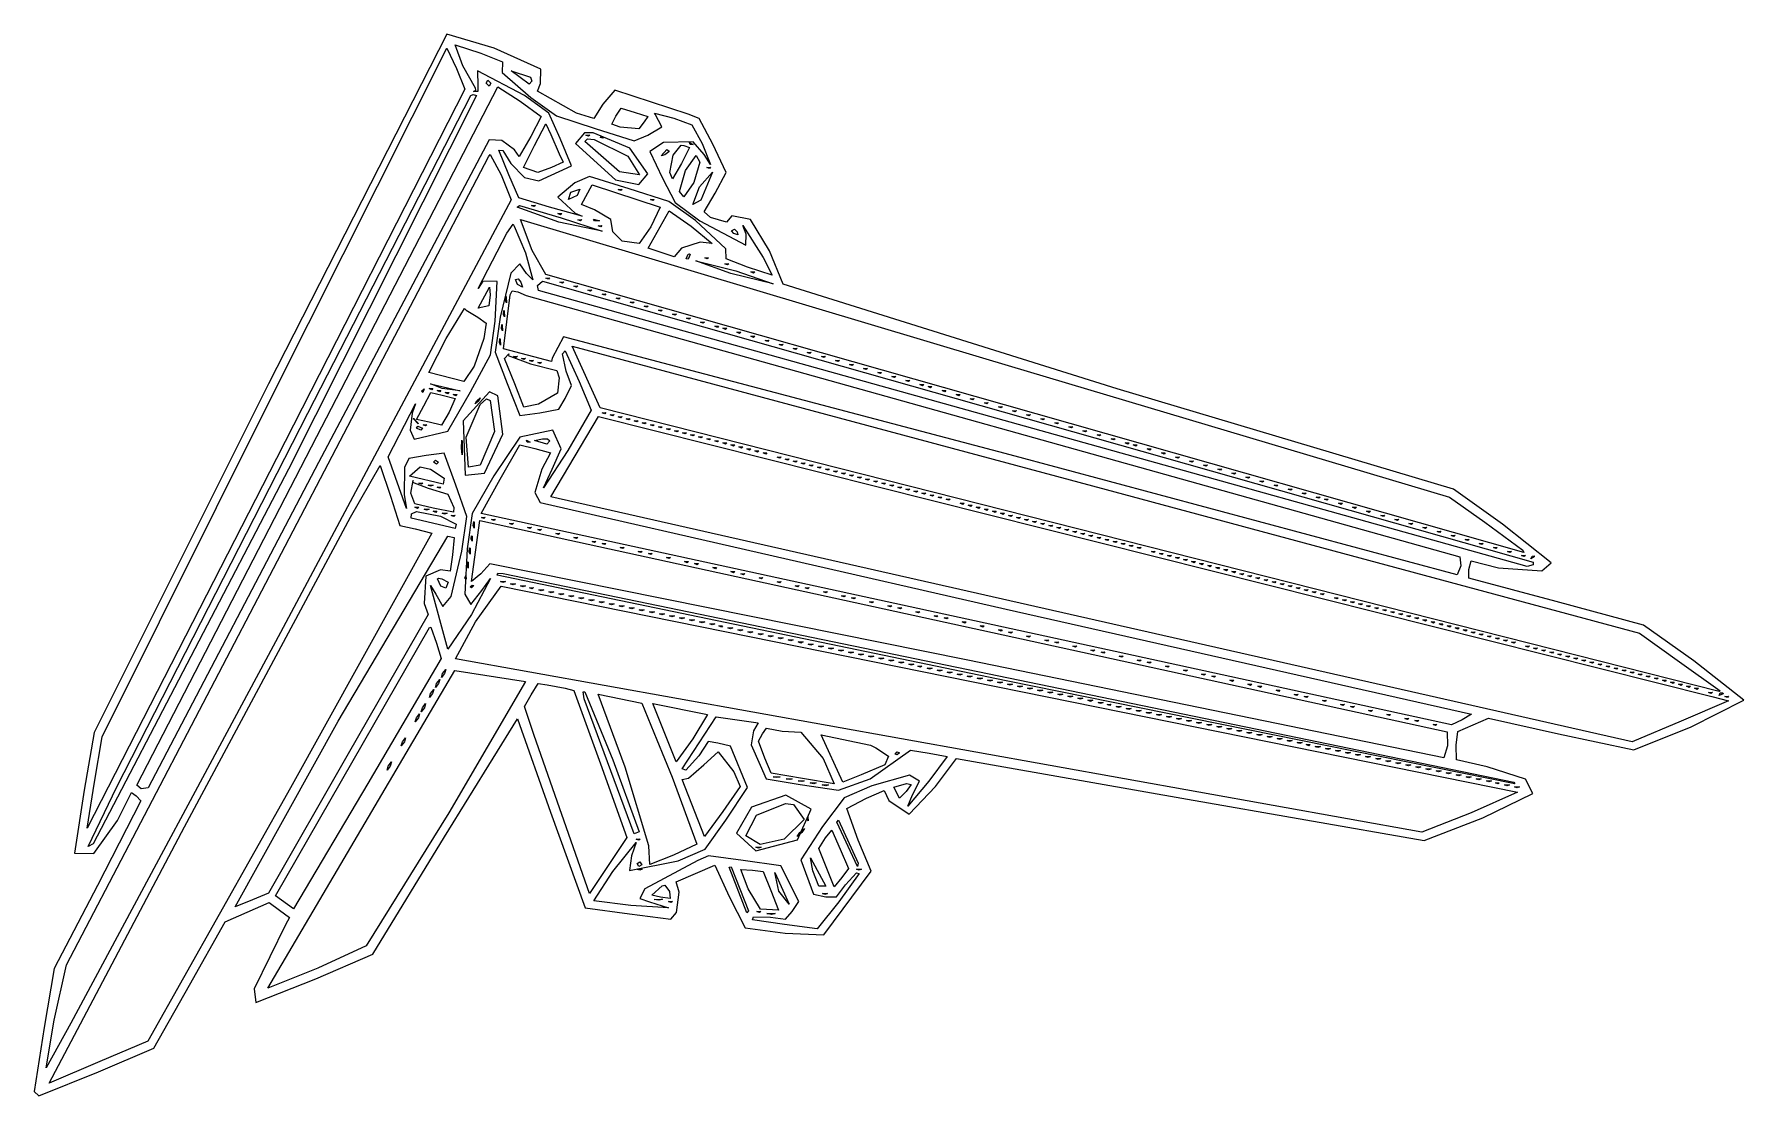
# Model space of a CAD drawing. Extents: x 15 to 35, y 34 to 46.4.
import ezdxf

# ---------------------------------------------------------------- set-up
doc = ezdxf.new("R2010")
doc.units = 0

msp = doc.modelspace()

# ---------------------------------------------------------------- linework, layer by layer
at = {"layer": 'Layer 1', "color": 4}
for p, q in [((19.830643, 46.350887), (17.749567, 42.270187)), ((20.382466, 46.189449), (19.830643, 46.350887)), ((19.830643, 46.350887), (19.830643, 46.350887)), ((17.811941, 42.167454), (19.829909, 46.188716)), ((19.829909, 46.188716), (19.942182, 45.948761)), ((19.829909, 46.188716), (19.829909, 46.188716)), ((19.926772, 46.225406), (20.227633, 46.130011)), ((20.019232, 45.979581), (19.926772, 46.225406)), ((19.926772, 46.225406), (19.926772, 46.225406)), ((20.227633, 46.130011), (20.480062, 46.028012)), ((20.926217, 45.941423), (20.382466, 46.189449)), ((19.942182, 45.948761), (20.041246, 45.707338)), ((20.166727, 45.719813), (20.019232, 45.979581)), ((20.736161, 45.636893), (20.188741, 45.922344)), ((20.188741, 45.922344), (20.193878, 45.749165)), ((20.480062, 46.028012), (20.476393, 45.903265)), ((20.476393, 45.903265), (20.811743, 45.611944)), ((20.57986, 45.92161), (20.808074, 45.850431)), ((20.792664, 45.767511), (20.57986, 45.92161)), ((20.57986, 45.92161), (20.57986, 45.92161)), ((20.923282, 45.776316), (20.926217, 45.941423)), ((20.041246, 45.707338), (17.842761, 41.399159)), ((18.312397, 41.655257), (20.425027, 45.738158)), ((20.14031, 45.682389), (20.170396, 45.698533)), ((20.170396, 45.698533), (20.166727, 45.719813)), ((20.193878, 45.749165), (20.19241, 45.682389)), ((20.289273, 45.779251), (20.310553, 45.814474)), ((20.323761, 45.744029), (20.289273, 45.779251)), ((20.310553, 45.814474), (20.345042, 45.779251)), ((20.310553, 45.814474), (20.310553, 45.814474)), ((20.345042, 45.779251), (20.323761, 45.744029)), ((20.425027, 45.738158), (20.684794, 45.569383)), ((20.425027, 45.738158), (20.425027, 45.738158)), ((20.823484, 45.803467), (20.792664, 45.767511)), ((20.808074, 45.850431), (20.823484, 45.803467)), ((20.889526, 45.686058), (20.923282, 45.776316)), ((21.789907, 45.697065), (21.652686, 45.532692)), ((22.64626, 45.418219), (21.789907, 45.697065)), ((20.177, 45.636893), (17.983652, 41.271476)), ((18.206729, 41.928233), (20.110224, 45.636159)), ((20.110224, 45.636159), (20.138108, 45.646432)), ((20.138108, 45.646432), (20.177, 45.636893)), ((20.138108, 45.646432), (20.138108, 45.646432)), ((20.19241, 45.682389), (20.14031, 45.682389)), ((20.684794, 45.569383), (20.932821, 45.388132)), ((21.022346, 45.427024), (20.736161, 45.636893)), ((20.811743, 45.611944), (21.108935, 45.396938)), ((21.343019, 45.429959), (20.889526, 45.686058)), ((21.652686, 45.532692), (21.547017, 45.36832)), ((20.932821, 45.388132), (20.811009, 45.155516)), ((20.852102, 45.052783), (20.986389, 45.305212)), ((20.986389, 45.305212), (21.043626, 45.178264)), ((20.986389, 45.305212), (20.986389, 45.305212)), ((21.153697, 45.133501), (21.022346, 45.427024)), ((21.108935, 45.396938), (21.562427, 45.251644)), ((21.547017, 45.36832), (21.343019, 45.429959)), ((21.754685, 45.301543), (21.801648, 45.394003)), ((21.853749, 45.266321), (21.754685, 45.301543)), ((21.801648, 45.394003), (21.866957, 45.485729)), ((21.866957, 45.485729), (22.029862, 45.437298)), ((21.866957, 45.485729), (21.866957, 45.485729)), ((22.029862, 45.437298), (22.175156, 45.388132)), ((22.134797, 45.325759), (22.070955, 45.245774)), ((22.175156, 45.388132), (22.134797, 45.325759)), ((22.262479, 45.415283), (22.253673, 45.430693)), ((22.253673, 45.430693), (22.48042, 45.369053)), ((22.340263, 45.267788), (22.262479, 45.415283)), ((22.48042, 45.369053), (22.691756, 45.292738)), ((22.77541, 45.36832), (22.64626, 45.418219)), ((22.933912, 45.065991), (22.77541, 45.36832)), ((20.324495, 45.117358), (18.33221, 41.350727)), ((20.472724, 45.110753), (20.324495, 45.117358)), ((20.620953, 45.000682), (20.472724, 45.110753)), ((20.811009, 45.155516), (20.673787, 44.922165)), ((21.043626, 45.178264), (21.143424, 44.954453)), ((21.284315, 44.814296), (21.153697, 45.133501)), ((21.43768, 45.201012), (21.331278, 45.074797)), ((21.538212, 45.198076), (21.43768, 45.201012)), ((21.43768, 45.201012), (21.43768, 45.201012)), ((21.440615, 45.099746), (21.471435, 45.127631)), ((21.847144, 44.742382), (21.440615, 45.099746)), ((21.454558, 45.171659), (21.500054, 45.173127)), ((21.485378, 45.159185), (21.454558, 45.171659)), ((21.471435, 45.127631), (21.549953, 45.123228)), ((21.471435, 45.127631), (21.471435, 45.127631)), ((21.500054, 45.173127), (21.485378, 45.159185)), ((21.500054, 45.173127), (21.500054, 45.173127)), ((21.966967, 45.020909), (21.538212, 45.198076)), ((21.549953, 45.123228), (21.94464, 44.92691)), ((21.562427, 45.251644), (22.01592, 45.106351)), ((21.61893, 45.148178), (21.664426, 45.149645)), ((21.64975, 45.135703), (21.61893, 45.148178)), ((21.664426, 45.149645), (21.64975, 45.135703)), ((21.664426, 45.149645), (21.664426, 45.149645)), ((22.070955, 45.245774), (21.853749, 45.266321)), ((22.01592, 45.106351), (22.178091, 45.173127)), ((22.178091, 45.173127), (22.340263, 45.267788)), ((22.707166, 45.09461), (22.360809, 45.08507)), ((22.691756, 45.292738), (22.809899, 45.074063)), ((22.834114, 44.944913), (22.707166, 45.09461)), ((15.391846, 35.487611), (20.31569, 44.919964)), ((20.31569, 44.919964), (20.33697, 44.946381)), ((20.33697, 44.946381), (20.464652, 44.709361)), ((20.33697, 44.946381), (20.33697, 44.946381)), ((20.554911, 44.709361), (20.438969, 44.998481)), ((20.438969, 44.998481), (20.482264, 44.994078)), ((20.482264, 44.994078), (20.578392, 44.84218)), ((20.673787, 44.922165), (20.620953, 45.000682)), ((20.72442, 44.794483), (20.852102, 45.052783)), ((21.143424, 44.954453), (21.186718, 44.856856)), ((21.331278, 45.074797), (21.797979, 44.649189)), ((21.94464, 44.92691), (22.080495, 44.709361)), ((22.176624, 44.718901), (21.966967, 45.020909)), ((22.360809, 45.08507), (22.200839, 44.982337)), ((22.200839, 44.982337), (22.347601, 44.671203)), ((22.333658, 44.930971), (22.397499, 45.003618)), ((22.374751, 44.944179), (22.333658, 44.930971)), ((22.421715, 44.975733), (22.374751, 44.944179)), ((22.397499, 45.003618), (22.425384, 44.98674)), ((22.397499, 45.003618), (22.397499, 45.003618)), ((22.425384, 44.98674), (22.421715, 44.975733)), ((22.433456, 44.737246), (22.47088, 44.938309)), ((22.47088, 44.938309), (22.565541, 45.054984)), ((22.565541, 45.054984), (22.598563, 45.050581)), ((22.565541, 45.054984), (22.565541, 45.054984)), ((22.663871, 45.029301), (22.567743, 44.842914)), ((22.598563, 45.050581), (22.663871, 45.029301)), ((22.616908, 44.760728), (22.739453, 44.93464)), ((22.662404, 45.086538), (22.704964, 45.063056)), ((22.669742, 45.063056), (22.662404, 45.086538)), ((22.662404, 45.086538), (22.662404, 45.086538)), ((22.704964, 45.063056), (22.669742, 45.063056)), ((22.739453, 44.93464), (22.784949, 44.856856)), ((22.739453, 44.93464), (22.739453, 44.93464)), ((22.809899, 45.074063), (22.908229, 44.828238)), ((22.908229, 44.828238), (22.834114, 44.944913)), ((23.092414, 44.73798), (22.933912, 45.065991)), ((20.464652, 44.709361), (20.57986, 44.415838)), ((20.670852, 44.440788), (20.554911, 44.709361)), ((20.578392, 44.84218), (20.738362, 44.677074)), ((20.893929, 44.736512), (20.72442, 44.794483)), ((21.05023, 44.79595), (20.893929, 44.736512)), ((20.904936, 44.640383), (21.284315, 44.814296)), ((21.186718, 44.856856), (21.05023, 44.79595)), ((22.080495, 44.709361), (21.847144, 44.742382)), ((22.073058, 44.59759), (22.176624, 44.718901)), ((22.464276, 44.662398), (22.433456, 44.737246)), ((22.567743, 44.842914), (22.464276, 44.662398)), ((22.544261, 44.514902), (22.616908, 44.760728)), ((22.784949, 44.856856), (22.715238, 44.621304)), ((22.78128, 44.569204), (22.931711, 44.740181)), ((22.931711, 44.740181), (22.795223, 44.411436)), ((22.863467, 44.79595), (22.908963, 44.797418)), ((22.894287, 44.783476), (22.863467, 44.79595)), ((22.908963, 44.797418), (22.894287, 44.783476)), ((22.908963, 44.797418), (22.908963, 44.797418)), ((22.931711, 44.740181), (22.931711, 44.740181)), ((22.962531, 44.49509), (23.092414, 44.73798)), ((20.738362, 44.677074), (20.904936, 44.640383)), ((21.324674, 44.615434), (21.128014, 44.447392)), ((21.251293, 44.419507), (21.278444, 44.506097)), ((21.278444, 44.506097), (21.361364, 44.535449)), ((21.494183, 44.688815), (21.324674, 44.615434)), ((21.381911, 44.542053), (21.353292, 44.467205)), ((21.361364, 44.535449), (21.381911, 44.542053)), ((21.381911, 44.542053), (21.381911, 44.542053)), ((21.401724, 44.363004), (21.527205, 44.59342)), ((21.958683, 44.543521), (21.494183, 44.688815)), ((21.527205, 44.59342), (22.321184, 44.329983)), ((21.527205, 44.59342), (21.527205, 44.59342)), ((21.797979, 44.649189), (22.073058, 44.59759)), ((21.830267, 44.53765), (21.875763, 44.539118)), ((21.861087, 44.525176), (21.830267, 44.53765)), ((21.875763, 44.539118), (21.861087, 44.525176)), ((21.875763, 44.539118), (21.875763, 44.539118)), ((22.423183, 44.398961), (21.958683, 44.543521)), ((22.347601, 44.671203), (22.493628, 44.385752)), ((22.597829, 44.452529), (22.544261, 44.514902)), ((22.715238, 44.621304), (22.597829, 44.452529)), ((22.700562, 44.360803), (22.78128, 44.569204)), ((22.833381, 44.276415), (22.962531, 44.49509)), ((20.57986, 44.415838), (17.888257, 39.36578)), ((20.650305, 44.332184), (20.679658, 44.352731)), ((21.137553, 44.156071), (20.650305, 44.332184)), ((21.030417, 44.329983), (20.670852, 44.440788)), ((20.679658, 44.352731), (21.166905, 44.205236)), ((20.679658, 44.352731), (20.679658, 44.352731)), ((20.820549, 44.349796), (20.866045, 44.351263)), ((20.851369, 44.337321), (20.820549, 44.349796)), ((20.866045, 44.351263), (20.851369, 44.337321)), ((20.866045, 44.351263), (20.866045, 44.351263)), ((21.410529, 44.225049), (21.030417, 44.329983)), ((21.128014, 44.447392), (21.329077, 44.262473)), ((21.353292, 44.467205), (21.251293, 44.419507)), ((21.555089, 44.299163), (21.401724, 44.363004)), ((21.745145, 44.187625), (21.555089, 44.299163)), ((22.205976, 44.420241), (22.251472, 44.421709)), ((22.236796, 44.407767), (22.205976, 44.420241)), ((22.321184, 44.329983), (22.211846, 44.101035)), ((22.251472, 44.421709), (22.236796, 44.407767)), ((22.251472, 44.421709), (22.251472, 44.421709)), ((22.733583, 44.17515), (22.423183, 44.398961)), ((22.493628, 44.385752), (22.784949, 44.170013)), ((22.795223, 44.411436), (22.700562, 44.360803)), ((20.529961, 44.029122), (20.606277, 44.131121)), ((20.606277, 44.131121), (20.618018, 44.111309)), ((20.606277, 44.131121), (20.606277, 44.131121)), ((20.618018, 44.111309), (20.747168, 43.797973)), ((20.691399, 44.186891), (26.121569, 42.560041)), ((20.825685, 43.82439), (20.691399, 44.186891)), ((20.691399, 44.186891), (20.691399, 44.186891)), ((21.125812, 44.255869), (21.171308, 44.257336)), ((21.156632, 44.243394), (21.125812, 44.255869)), ((21.64388, 44.05187), (21.137553, 44.156071)), ((21.171308, 44.257336), (21.156632, 44.243394)), ((21.166905, 44.205236), (21.64388, 44.05187)), ((21.171308, 44.257336), (21.171308, 44.257336)), ((21.329077, 44.262473), (21.410529, 44.225049)), ((21.36063, 44.185423), (21.406126, 44.186891)), ((21.39145, 44.172948), (21.36063, 44.185423)), ((21.406126, 44.186891), (21.39145, 44.172948)), ((21.406126, 44.186891), (21.406126, 44.186891)), ((21.542615, 44.192761), (21.61306, 44.170747)), ((21.554355, 44.170747), (21.542615, 44.192761)), ((21.542615, 44.192761), (21.542615, 44.192761)), ((21.61306, 44.170747), (21.554355, 44.170747)), ((21.595449, 44.114978), (21.640945, 44.116445)), ((21.626269, 44.102503), (21.595449, 44.114978)), ((21.640945, 44.116445), (21.626269, 44.102503)), ((21.640945, 44.116445), (21.640945, 44.116445)), ((21.767159, 44.044532), (21.745145, 44.187625)), ((22.211846, 44.101035), (22.073543, 43.905323)), ((22.181026, 43.853009), (22.42465, 44.288156)), ((22.42465, 44.288156), (22.681483, 44.109841)), ((22.42465, 44.288156), (22.42465, 44.288156)), ((22.681483, 44.109841), (22.926738, 43.907795)), ((23.085076, 43.845671), (22.733583, 44.17515)), ((22.784949, 44.170013), (23.318427, 43.888965)), ((22.909697, 44.210373), (22.833381, 44.276415)), ((23.09535, 44.156805), (22.909697, 44.210373)), ((23.156989, 44.228718), (23.09535, 44.156805)), ((23.376398, 44.186891), (23.156989, 44.228718)), ((23.324297, 44.018115), (23.286873, 44.115711)), ((23.286873, 44.115711), (23.522425, 43.742204)), ((23.59654, 43.822189), (23.376398, 44.186891)), ((20.197547, 43.380437), (20.529961, 44.029122)), ((21.87723, 43.932994), (21.767159, 44.044532)), ((22.073543, 43.905323), (21.87723, 43.932994)), ((22.787151, 43.924188), (22.567743, 43.853742)), ((22.926738, 43.907795), (22.787151, 43.924188)), ((23.151853, 44.055539), (23.187076, 44.075352)), ((23.179737, 44.022518), (23.151853, 44.055539)), ((23.226701, 44.009309), (23.179737, 44.022518)), ((23.187076, 44.075352), (23.217895, 44.041597)), ((23.187076, 44.075352), (23.187076, 44.075352)), ((23.217895, 44.041597), (23.226701, 44.009309)), ((23.318427, 43.888965), (23.324297, 44.018115)), ((20.747168, 43.797973), (20.833757, 43.481702)), ((20.987123, 43.547011), (20.825685, 43.82439)), ((22.485556, 43.750276), (22.181026, 43.853009)), ((22.567743, 43.853742), (22.485556, 43.750276)), ((22.622778, 43.728995), (22.64626, 43.783297)), ((22.64626, 43.724592), (22.622778, 43.728995)), ((22.64626, 43.783297), (22.662404, 43.788434)), ((22.669008, 43.778894), (22.64626, 43.724592)), ((22.662404, 43.788434), (22.669008, 43.778894)), ((22.662404, 43.788434), (22.662404, 43.788434)), ((22.735051, 43.705513), (23.205421, 43.588838)), ((23.143781, 43.555083), (22.735051, 43.705513)), ((22.735051, 43.705513), (22.735051, 43.705513)), ((22.839985, 43.739269), (22.885481, 43.740736)), ((22.870805, 43.726794), (22.839985, 43.739269)), ((22.885481, 43.740736), (22.870805, 43.726794)), ((22.885481, 43.740736), (22.885481, 43.740736)), ((23.092414, 43.728995), (23.085076, 43.845671)), ((23.340441, 43.629931), (23.092414, 43.728995)), ((23.522425, 43.742204), (23.626626, 43.538939)), ((23.755042, 43.434005), (23.59654, 43.822189)), ((20.577659, 43.56022), (20.453645, 43.046555)), ((20.681293, 43.669483), (20.577659, 43.56022)), ((20.760376, 43.556551), (20.681293, 43.669483)), ((20.833757, 43.481702), (20.760376, 43.556551)), ((20.984921, 43.50445), (21.030417, 43.505918)), ((21.015741, 43.491976), (20.984921, 43.50445)), ((26.708614, 41.91796), (20.987123, 43.547011)), ((21.030417, 43.505918), (21.015741, 43.491976)), ((21.030417, 43.505918), (21.030417, 43.505918)), ((23.074803, 43.668823), (23.120299, 43.670291)), ((23.105623, 43.656348), (23.074803, 43.668823)), ((23.120299, 43.670291), (23.105623, 43.656348)), ((23.120299, 43.670291), (23.120299, 43.670291)), ((23.640568, 43.435473), (23.143781, 43.555083)), ((23.205421, 43.588838), (23.640568, 43.435473)), ((23.626626, 43.538939), (23.340441, 43.629931)), ((23.380067, 43.574896), (23.425563, 43.576363)), ((23.410887, 43.562421), (23.380067, 43.574896)), ((23.425563, 43.576363), (23.410887, 43.562421)), ((23.425563, 43.576363), (23.425563, 43.576363)), ((20.196813, 43.152957), (20.328164, 43.395847)), ((20.250381, 43.466292), (20.197547, 43.380437)), ((20.416221, 43.463357), (20.250381, 43.466292)), ((20.336236, 43.30779), (20.32156, 43.17864)), ((20.328164, 43.395847), (20.336236, 43.30779)), ((20.328164, 43.395847), (20.328164, 43.395847)), ((20.393473, 42.999591), (20.416221, 43.463357)), ((20.492537, 42.676716), (20.570321, 43.306323)), ((20.570321, 43.306323), (20.591601, 43.356221)), ((20.591601, 43.356221), (20.657644, 43.343747)), ((20.591601, 43.356221), (20.591601, 43.356221)), ((20.632694, 43.485371), (20.664982, 43.495645)), ((20.653975, 43.428135), (20.632694, 43.485371)), ((20.714147, 43.396581), (20.653975, 43.428135)), ((20.657644, 43.343747), (20.756707, 43.299718)), ((20.664982, 43.495645), (20.692866, 43.454552)), ((20.664982, 43.495645), (20.664982, 43.495645)), ((20.692866, 43.454552), (20.714147, 43.396581)), ((20.756707, 43.299718), (31.651537, 40.249283)), ((20.888793, 43.417861), (20.947497, 43.466292)), ((20.901267, 43.356955), (20.888793, 43.417861)), ((32.438178, 40.135543), (20.901267, 43.356955)), ((20.947497, 43.466292), (32.507889, 40.188378)), ((20.947497, 43.466292), (20.947497, 43.466292)), ((21.149294, 43.457487), (21.19479, 43.458954)), ((21.180114, 43.445012), (21.149294, 43.457487)), ((21.19479, 43.458954), (21.180114, 43.445012)), ((21.19479, 43.458954), (21.19479, 43.458954)), ((21.313667, 43.410523), (21.359163, 43.411991)), ((21.344487, 43.398048), (21.313667, 43.410523)), ((21.359163, 43.411991), (21.344487, 43.398048)), ((21.359163, 43.411991), (21.359163, 43.411991)), ((21.47804, 43.36356), (21.523536, 43.365027)), ((21.508859, 43.351085), (21.47804, 43.36356)), ((21.523536, 43.365027), (21.508859, 43.351085)), ((21.523536, 43.365027), (21.523536, 43.365027)), ((21.642412, 43.316596), (21.687908, 43.318063)), ((21.673232, 43.304121), (21.642412, 43.316596)), ((21.687908, 43.318063), (21.673232, 43.304121)), ((21.687908, 43.318063), (21.687908, 43.318063)), ((27.655959, 42.210015), (23.755042, 43.434005)), ((19.821838, 42.796327), (20.037577, 43.149288)), ((20.037577, 43.149288), (20.05739, 43.129475)), ((20.037577, 43.149288), (20.037577, 43.149288)), ((20.05739, 43.129475), (20.191676, 43.046555)), ((20.32156, 43.17864), (20.196813, 43.152957)), ((20.490334, 43.078842), (20.496205, 43.12654)), ((20.496205, 43.12654), (20.496206, 43.12654)), ((20.496206, 43.12654), (20.501343, 43.120669)), ((20.501343, 43.120669), (20.502075, 43.050224)), ((20.513816, 43.243215), (20.519687, 43.290913)), ((20.525557, 43.214597), (20.513816, 43.243215)), ((20.519687, 43.290913), (20.519688, 43.290913)), ((20.519688, 43.290913), (20.524825, 43.285042)), ((20.524825, 43.285042), (20.525557, 43.214597)), ((21.806785, 43.269632), (21.852281, 43.2711)), ((21.837605, 43.257158), (21.806785, 43.269632)), ((21.852281, 43.2711), (21.837605, 43.257158)), ((21.852281, 43.2711), (21.852281, 43.2711)), ((21.971158, 43.222669), (22.016654, 43.224136)), ((22.001978, 43.210194), (21.971158, 43.222669)), ((22.016654, 43.224136), (22.001978, 43.210194)), ((22.016654, 43.224136), (22.016654, 43.224136)), ((22.13553, 43.175705), (22.181026, 43.177173)), ((22.16635, 43.16323), (22.13553, 43.175705)), ((22.181026, 43.177173), (22.16635, 43.16323)), ((22.181026, 43.177173), (22.181026, 43.177173)), ((22.299903, 43.128741), (22.345399, 43.130209)), ((22.330723, 43.116267), (22.299903, 43.128741)), ((22.345399, 43.130209), (22.330723, 43.116267)), ((22.345399, 43.130209), (22.345399, 43.130209)), ((20.191676, 43.046555), (20.288539, 42.978311)), ((20.288539, 42.978311), (20.261388, 42.797061)), ((20.339171, 42.609206), (20.393473, 42.999591)), ((20.453645, 43.046555), (20.394941, 42.638558)), ((20.466853, 42.91447), (20.472723, 42.962167)), ((20.478594, 42.885851), (20.466853, 42.91447)), ((20.472723, 42.962167), (20.472724, 42.962167)), ((20.472724, 42.962167), (20.477861, 42.956297)), ((20.477861, 42.956297), (20.478594, 42.885851)), ((20.502075, 43.050224), (20.490334, 43.078842)), ((22.464276, 43.081778), (22.509772, 43.083245)), ((22.495096, 43.069303), (22.464276, 43.081778)), ((22.509772, 43.083245), (22.495096, 43.069303)), ((22.509772, 43.083245), (22.509772, 43.083245)), ((22.628649, 43.034814), (22.674145, 43.036282)), ((22.659468, 43.022339), (22.628649, 43.034814)), ((22.674145, 43.036282), (22.659468, 43.022339)), ((22.674145, 43.036282), (22.674145, 43.036282)), ((22.793021, 42.98785), (22.838517, 42.989318)), ((22.823841, 42.975376), (22.793021, 42.98785)), ((22.838517, 42.989318), (22.823841, 42.975376)), ((22.838517, 42.989318), (22.838517, 42.989318)), ((22.957394, 42.940887), (23.00289, 42.942354)), ((22.988214, 42.928412), (22.957394, 42.940887)), ((23.00289, 42.942354), (22.988214, 42.928412)), ((23.00289, 42.942354), (23.00289, 42.942354)), ((23.051321, 42.917405), (23.096817, 42.918873)), ((23.082141, 42.90493), (23.051321, 42.917405)), ((23.096817, 42.918873), (23.082141, 42.90493)), ((23.096817, 42.918873), (23.096817, 42.918873)), ((19.620041, 42.400071), (19.821838, 42.796327)), ((20.261388, 42.797061), (20.149849, 42.474186)), ((20.443371, 42.750097), (20.449241, 42.797794)), ((20.455112, 42.721479), (20.443371, 42.750097)), ((20.449241, 42.797794), (20.449242, 42.797794)), ((20.449242, 42.797794), (20.454379, 42.791924)), ((20.454379, 42.791924), (20.455112, 42.721479)), ((21.192589, 42.81614), (21.058302, 42.568113)), ((26.405552, 41.440986), (21.192589, 42.81614)), ((21.294588, 42.709004), (27.525341, 41.035924)), ((21.61893, 41.987672), (21.294588, 42.709004)), ((21.294588, 42.709004), (21.294588, 42.709004)), ((23.215694, 42.870441), (23.26119, 42.871909)), ((23.246514, 42.857967), (23.215694, 42.870441)), ((23.26119, 42.871909), (23.246514, 42.857967)), ((23.26119, 42.871909), (23.26119, 42.871909)), ((23.380067, 42.823478), (23.425563, 42.824945)), ((23.410887, 42.811003), (23.380067, 42.823478)), ((23.425563, 42.824945), (23.410887, 42.811003)), ((23.425563, 42.824945), (23.425563, 42.824945)), ((23.544439, 42.776514), (23.589935, 42.777982)), ((23.575259, 42.764039), (23.544439, 42.776514)), ((23.589935, 42.777982), (23.575259, 42.764039)), ((23.589935, 42.777982), (23.589935, 42.777982)), ((23.708812, 42.72955), (23.754308, 42.731018)), ((23.739632, 42.717076), (23.708812, 42.72955)), ((23.754308, 42.731018), (23.739632, 42.717076)), ((23.754308, 42.731018), (23.754308, 42.731018)), ((20.105087, 42.174793), (20.339171, 42.609206)), ((20.394941, 42.638558), (20.534364, 42.273856)), ((21.053165, 42.527754), (20.492537, 42.676716)), ((20.505012, 42.564444), (20.554177, 42.619479)), ((20.62609, 42.267252), (20.505012, 42.564444)), ((20.554177, 42.619479), (20.546105, 42.6004)), ((20.546105, 42.6004), (20.808074, 42.504272)), ((20.554177, 42.619479), (20.554177, 42.619479)), ((20.609212, 42.58866), (20.654708, 42.590127)), ((20.640032, 42.576185), (20.609212, 42.58866)), ((20.654708, 42.590127), (20.640032, 42.576185)), ((20.654708, 42.590127), (20.654708, 42.590127)), ((20.70314, 42.565178), (20.748636, 42.566645)), ((20.733959, 42.552703), (20.70314, 42.565178)), ((20.748636, 42.566645), (20.733959, 42.552703)), ((20.748636, 42.566645), (20.748636, 42.566645)), ((20.797067, 42.541696), (20.842563, 42.543164)), ((20.827887, 42.529221), (20.797067, 42.541696)), ((20.808074, 42.504272), (21.114071, 42.426488)), ((20.842563, 42.543164), (20.827887, 42.529221)), ((20.842563, 42.543164), (20.842563, 42.543164)), ((20.890994, 42.518214), (20.93649, 42.519682)), ((20.921814, 42.505739), (20.890994, 42.518214)), ((20.93649, 42.519682), (20.921814, 42.505739)), ((20.93649, 42.519682), (20.93649, 42.519682)), ((21.058302, 42.568113), (21.053165, 42.527754)), ((21.178646, 42.618746), (21.212401, 42.653968)), ((21.224142, 42.416215), (21.178646, 42.618746)), ((21.212401, 42.653968), (21.373839, 42.297338)), ((23.873185, 42.682587), (23.918681, 42.684054)), ((23.904005, 42.670112), (23.873185, 42.682587)), ((23.918681, 42.684054), (23.904005, 42.670112)), ((23.918681, 42.684054), (23.918681, 42.684054)), ((24.037558, 42.635623), (24.083054, 42.637091)), ((24.068378, 42.623148), (24.037558, 42.635623)), ((24.083054, 42.637091), (24.068378, 42.623148)), ((24.083054, 42.637091), (24.083054, 42.637091)), ((24.20193, 42.58866), (24.247426, 42.590127)), ((24.23275, 42.576185), (24.20193, 42.58866)), ((24.247426, 42.590127), (24.23275, 42.576185)), ((24.247426, 42.590127), (24.247426, 42.590127)), ((24.366303, 42.541696), (24.411799, 42.543164)), ((24.397123, 42.529221), (24.366303, 42.541696)), ((24.411799, 42.543164), (24.397123, 42.529221)), ((24.411799, 42.543164), (24.411799, 42.543164)), ((26.121569, 42.560041), (31.534128, 40.944199)), ((20.028771, 42.294403), (19.620041, 42.400071)), ((20.149849, 42.474186), (20.028771, 42.294403)), ((21.114071, 42.426488), (21.14269, 42.339899)), ((21.14269, 42.339899), (21.123611, 42.158649)), ((21.284315, 42.248173), (21.224142, 42.416215)), ((24.530676, 42.494732), (24.576172, 42.4962)), ((24.561496, 42.482258), (24.530676, 42.494732)), ((24.576172, 42.4962), (24.561496, 42.482258)), ((24.576172, 42.4962), (24.576172, 42.4962)), ((24.695049, 42.447769), (24.740545, 42.449236)), ((24.725868, 42.435294), (24.695049, 42.447769)), ((24.740545, 42.449236), (24.725868, 42.435294)), ((24.740545, 42.449236), (24.740545, 42.449236)), ((24.859421, 42.400805), (24.904917, 42.402273)), ((24.890241, 42.38833), (24.859421, 42.400805)), ((24.904917, 42.402273), (24.890241, 42.38833)), ((24.904917, 42.402273), (24.904917, 42.402273)), ((25.023794, 42.353841), (25.06929, 42.355309)), ((25.054614, 42.341367), (25.023794, 42.353841)), ((25.06929, 42.355309), (25.054614, 42.341367)), ((25.06929, 42.355309), (25.06929, 42.355309)), ((25.188167, 42.306878), (25.233663, 42.308345)), ((25.218987, 42.294403), (25.188167, 42.306878)), ((25.233663, 42.308345), (25.218987, 42.294403)), ((25.233663, 42.308345), (25.233663, 42.308345)), ((17.749567, 42.270187), (15.714721, 38.196826)), ((15.807914, 38.147661), (17.811941, 42.167454)), ((19.536387, 42.182131), (19.565005, 42.210749)), ((19.549595, 42.168922), (19.536387, 42.182131)), ((19.565005, 42.210749), (19.549595, 42.168922)), ((19.560602, 42.011887), (19.643523, 42.169656)), ((19.565005, 42.210749), (19.565005, 42.210749)), ((19.622976, 42.21295), (19.668472, 42.214418)), ((19.653796, 42.200476), (19.622976, 42.21295)), ((19.640587, 42.269454), (19.986944, 42.188735)), ((19.775608, 42.215152), (19.640587, 42.269454)), ((19.640587, 42.269454), (19.640587, 42.269454)), ((19.643523, 42.169656), (19.777075, 42.135901)), ((19.643523, 42.169656), (19.643523, 42.169656)), ((19.668472, 42.214418), (19.653796, 42.200476)), ((19.668472, 42.214418), (19.668472, 42.214418)), ((19.716903, 42.189469), (19.762399, 42.190936)), ((19.747723, 42.176994), (19.716903, 42.189469)), ((19.762399, 42.190936), (19.747723, 42.176994)), ((19.762399, 42.190936), (19.762399, 42.190936)), ((19.986944, 42.188735), (19.775608, 42.215152)), ((19.777075, 42.135901), (19.926772, 42.097743)), ((19.810831, 42.165988), (19.856327, 42.167456)), ((19.84165, 42.153513), (19.810831, 42.165988)), ((19.856327, 42.167456), (19.84165, 42.153513)), ((19.843852, 41.715429), (20.105087, 42.174793)), ((19.856327, 42.167456), (19.856327, 42.167456)), ((19.904758, 42.142506), (19.950254, 42.143974)), ((19.935578, 42.130031), (19.904758, 42.142506)), ((19.950254, 42.143974), (19.935578, 42.130031)), ((19.950254, 42.143974), (19.950254, 42.143974)), ((20.326697, 42.17626), (20.020699, 41.837975)), ((20.180669, 42.069124), (20.221029, 42.104347)), ((20.221029, 42.104347), (20.204151, 42.069124)), ((20.221029, 42.104347), (20.221029, 42.104347)), ((20.426494, 42.128563), (20.326697, 42.17626)), ((20.326697, 42.17626), (20.326697, 42.17626)), ((20.482491, 41.680498), (20.426494, 42.128563)), ((20.534364, 42.273856), (20.684061, 41.898147)), ((20.728089, 41.995744), (20.62609, 42.267252)), ((21.123611, 42.158649), (20.901267, 42.030233)), ((21.210934, 42.098477), (21.284315, 42.248173)), ((21.373839, 42.297338), (21.515464, 41.961255)), ((25.352539, 42.259914), (25.398035, 42.261382)), ((25.383359, 42.247439), (25.352539, 42.259914)), ((25.398035, 42.261382), (25.383359, 42.247439)), ((25.398035, 42.261382), (25.398035, 42.261382)), ((25.446467, 42.236432), (25.491963, 42.2379)), ((25.477287, 42.223958), (25.446467, 42.236432)), ((25.491963, 42.2379), (25.477287, 42.223958)), ((25.491963, 42.2379), (25.491963, 42.2379)), ((25.610839, 42.189469), (25.656335, 42.190936)), ((25.641659, 42.176994), (25.610839, 42.189469)), ((25.656335, 42.190936), (25.641659, 42.176994)), ((25.656335, 42.190936), (25.656335, 42.190936)), ((25.775212, 42.142506), (25.820708, 42.143974)), ((25.806032, 42.130031), (25.775212, 42.142506)), ((25.820708, 42.143974), (25.806032, 42.130031)), ((25.820708, 42.143974), (25.820708, 42.143974)), ((31.581091, 41.038126), (27.655959, 42.210015)), ((15.973755, 37.554745), (18.206729, 41.928233)), ((19.147469, 41.417504), (19.464474, 42.033902)), ((19.424848, 41.924564), (19.403568, 41.726437)), ((19.464474, 42.033902), (19.424848, 41.924564)), ((19.477682, 41.854119), (19.560602, 42.011887)), ((19.856327, 41.939241), (19.769737, 41.785141)), ((19.926772, 42.097743), (19.856327, 41.939241)), ((20.056935, 41.64717), (20.220295, 42.028765)), ((20.204151, 42.069124), (20.163058, 42.033902)), ((20.163058, 42.033902), (20.180669, 42.069124)), ((20.220295, 42.028765), (20.292942, 42.094074)), ((20.292942, 42.094074), (20.336236, 42.075729)), ((20.292942, 42.094074), (20.292942, 42.094074)), ((20.336236, 42.075729), (20.386143, 41.714119)), ((20.684061, 41.898147), (20.915944, 41.929701)), ((20.901267, 42.030233), (20.728089, 41.995744)), ((20.915944, 41.929701), (21.137553, 41.971528)), ((21.137553, 41.971528), (21.210934, 42.098477)), ((21.515464, 41.961255), (21.24102, 41.492352)), ((34.67849, 38.678937), (21.61893, 41.987672)), ((21.642412, 41.931169), (21.687908, 41.932636)), ((21.673232, 41.918694), (21.642412, 41.931169)), ((21.687908, 41.932636), (21.673232, 41.918694)), ((21.687908, 41.932636), (21.687908, 41.932636)), ((21.73634, 41.907687), (21.781836, 41.909154)), ((21.767159, 41.895212), (21.73634, 41.907687)), ((21.781836, 41.909154), (21.767159, 41.895212)), ((21.781836, 41.909154), (21.781836, 41.909154)), ((25.939585, 42.095541), (25.985081, 42.097009)), ((25.970405, 42.083067), (25.939585, 42.095541)), ((25.985081, 42.097009), (25.970405, 42.083067)), ((25.985081, 42.097009), (25.985081, 42.097009)), ((26.103958, 42.048578), (26.149454, 42.050045)), ((26.134777, 42.036103), (26.103958, 42.048578)), ((26.149454, 42.050045), (26.134777, 42.036103)), ((26.149454, 42.050045), (26.149454, 42.050045)), ((26.26833, 42.001614), (26.313826, 42.003082)), ((26.29915, 41.989139), (26.26833, 42.001614)), ((26.313826, 42.003082), (26.29915, 41.989139)), ((26.313826, 42.003082), (26.313826, 42.003082)), ((26.432703, 41.95465), (26.478199, 41.956118)), ((26.463523, 41.942176), (26.432703, 41.95465)), ((26.478199, 41.956118), (26.463523, 41.942176)), ((26.478199, 41.956118), (26.478199, 41.956118)), ((26.597076, 41.907687), (26.642572, 41.909154)), ((26.627896, 41.895212), (26.597076, 41.907687)), ((26.642572, 41.909154), (26.627896, 41.895212)), ((26.642572, 41.909154), (26.642572, 41.909154)), ((32.401487, 40.299182), (26.708614, 41.91796)), ((19.403568, 41.726437), (19.451265, 41.623704)), ((19.438055, 41.863658), (19.448329, 41.865859)), ((19.494559, 41.802019), (19.438055, 41.863658)), ((19.448329, 41.865859), (19.44833, 41.86586)), ((19.44833, 41.86586), (19.452733, 41.851918)), ((19.451265, 41.623704), (19.843852, 41.715429)), ((19.452733, 41.851918), (19.493826, 41.815227)), ((19.476215, 41.75212), (19.493826, 41.774134)), ((19.529049, 41.729372), (19.476215, 41.75212)), ((19.62371, 41.81963), (19.477682, 41.854119)), ((19.493826, 41.815227), (19.494559, 41.802019)), ((19.493826, 41.774134), (19.54666, 41.75212)), ((19.493826, 41.774134), (19.493826, 41.774134)), ((19.54666, 41.75212), (19.529049, 41.729372)), ((19.552531, 41.790278), (19.598027, 41.791745)), ((19.58335, 41.777803), (19.552531, 41.790278)), ((19.598027, 41.791745), (19.58335, 41.777803)), ((19.598027, 41.791745), (19.598027, 41.791745)), ((19.769737, 41.785141), (19.62371, 41.81963)), ((20.020699, 41.837975), (20.044915, 41.201031)), ((20.386143, 41.714119), (20.218093, 41.31844)), ((21.066374, 41.728638), (20.681125, 41.646452)), ((21.045094, 40.950803), (21.599851, 41.888608)), ((21.166172, 41.508496), (21.066374, 41.728638)), ((21.599851, 41.888608), (34.592635, 38.620232)), ((21.599851, 41.888608), (21.599851, 41.888608)), ((21.830267, 41.884205), (21.875763, 41.885673)), ((21.861087, 41.87173), (21.830267, 41.884205)), ((21.875763, 41.885673), (21.861087, 41.87173)), ((21.875763, 41.885673), (21.875763, 41.885673)), ((21.924194, 41.860723), (21.96969, 41.862191)), ((21.955014, 41.848248), (21.924194, 41.860723)), ((21.96969, 41.862191), (21.955014, 41.848248)), ((21.96969, 41.862191), (21.96969, 41.862191)), ((22.018121, 41.837241), (22.063617, 41.838709)), ((22.048941, 41.824767), (22.018121, 41.837241)), ((22.063617, 41.838709), (22.048941, 41.824767)), ((22.063617, 41.838709), (22.063617, 41.838709)), ((22.112049, 41.81376), (22.157545, 41.815227)), ((22.142868, 41.801285), (22.112049, 41.81376)), ((22.157545, 41.815227), (22.142868, 41.801285)), ((22.157545, 41.815227), (22.157545, 41.815227)), ((22.205976, 41.790278), (22.251472, 41.791745)), ((22.236796, 41.777803), (22.205976, 41.790278)), ((22.251472, 41.791745), (22.236796, 41.777803)), ((22.251472, 41.791745), (22.251472, 41.791745)), ((22.299903, 41.766796), (22.345399, 41.768264)), ((22.330723, 41.754321), (22.299903, 41.766796)), ((22.345399, 41.768264), (22.330723, 41.754321)), ((22.345399, 41.768264), (22.345399, 41.768264)), ((22.39383, 41.743314), (22.439326, 41.744782)), ((22.42465, 41.730839), (22.39383, 41.743314)), ((22.439326, 41.744782), (22.42465, 41.730839)), ((22.439326, 41.744782), (22.439326, 41.744782)), ((22.487758, 41.719832), (22.533254, 41.7213)), ((22.518578, 41.707358), (22.487758, 41.719832)), ((22.533254, 41.7213), (22.518578, 41.707358)), ((22.533254, 41.7213), (22.533254, 41.7213)), ((26.761448, 41.860723), (26.806944, 41.862191)), ((26.792268, 41.848248), (26.761448, 41.860723)), ((26.806944, 41.862191), (26.792268, 41.848248)), ((26.806944, 41.862191), (26.806944, 41.862191)), ((26.925821, 41.81376), (26.971317, 41.815227)), ((26.956641, 41.801285), (26.925821, 41.81376)), ((26.971317, 41.815227), (26.956641, 41.801285)), ((26.971317, 41.815227), (26.971317, 41.815227)), ((27.090194, 41.766796), (27.13569, 41.768264)), ((27.121014, 41.754321), (27.090194, 41.766796)), ((27.13569, 41.768264), (27.121014, 41.754321)), ((27.13569, 41.768264), (27.13569, 41.768264)), ((27.254567, 41.719832), (27.300063, 41.7213)), ((27.285387, 41.707358), (27.254567, 41.719832)), ((27.300063, 41.7213), (27.285387, 41.707358)), ((27.300063, 41.7213), (27.300063, 41.7213)), ((16.212242, 37.584097), (18.312397, 41.655257)), ((20.000153, 41.517303), (20.006023, 41.61123)), ((20.009692, 41.440987), (20.000153, 41.517303)), ((20.006023, 41.61123), (20.009692, 41.593619)), ((20.006023, 41.61123), (20.006023, 41.61123)), ((20.009692, 41.593619), (20.009692, 41.440987)), ((20.08454, 41.296426), (20.056935, 41.64717)), ((20.271661, 41.225247), (20.482491, 41.680498)), ((20.681125, 41.646452), (20.378063, 41.19516)), ((20.454379, 41.157739), (20.681859, 41.556196)), ((20.681859, 41.556196), (20.856505, 41.514369)), ((20.681859, 41.556196), (20.681859, 41.556196)), ((20.760376, 41.61123), (20.802937, 41.587748)), ((20.767715, 41.587748), (20.760376, 41.61123)), ((20.760376, 41.61123), (20.760376, 41.61123)), ((20.802937, 41.587748), (20.767715, 41.587748)), ((20.852836, 41.609027), (20.948965, 41.625171)), ((20.995928, 41.566467), (20.852836, 41.609027)), ((20.856505, 41.514369), (21.039223, 41.465204)), ((20.948965, 41.625171), (21.006202, 41.628106)), ((21.033353, 41.601689), (20.995928, 41.566467)), ((21.006202, 41.628106), (21.033353, 41.601689)), ((21.006202, 41.628106), (21.006202, 41.628106)), ((21.05977, 41.27221), (21.166172, 41.508496)), ((22.581685, 41.69635), (22.627181, 41.697818)), ((22.612505, 41.683876), (22.581685, 41.69635)), ((22.627181, 41.697818), (22.612505, 41.683876)), ((22.627181, 41.697818), (22.627181, 41.697818)), ((22.675612, 41.672869), (22.721108, 41.674336)), ((22.706432, 41.660394), (22.675612, 41.672869)), ((22.721108, 41.674336), (22.706432, 41.660394)), ((22.721108, 41.674336), (22.721108, 41.674336)), ((22.769539, 41.649387), (22.815036, 41.650854)), ((22.800359, 41.636912), (22.769539, 41.649387)), ((22.815036, 41.650854), (22.800359, 41.636912)), ((22.815036, 41.650854), (22.815036, 41.650854)), ((22.863467, 41.625906), (22.908963, 41.627374)), ((22.894287, 41.613431), (22.863467, 41.625906)), ((22.908963, 41.627374), (22.894287, 41.613431)), ((22.908963, 41.627374), (22.908963, 41.627374)), ((22.957394, 41.602424), (23.00289, 41.603892)), ((22.988214, 41.58995), (22.957394, 41.602424)), ((23.00289, 41.603892), (22.988214, 41.58995)), ((23.00289, 41.603892), (23.00289, 41.603892)), ((23.051321, 41.578943), (23.096817, 41.58041)), ((23.082141, 41.566468), (23.051321, 41.578943)), ((23.096817, 41.58041), (23.082141, 41.566468)), ((23.096817, 41.58041), (23.096817, 41.58041)), ((23.145249, 41.555461), (23.190745, 41.556928)), ((23.176068, 41.542986), (23.145249, 41.555461)), ((23.190745, 41.556928), (23.176068, 41.542986)), ((23.190745, 41.556928), (23.190745, 41.556928)), ((23.239176, 41.53198), (23.284672, 41.533448)), ((23.269996, 41.519505), (23.239176, 41.53198)), ((23.284672, 41.533448), (23.269996, 41.519505)), ((23.284672, 41.533448), (23.284672, 41.533448)), ((23.333103, 41.508498), (23.378599, 41.509966)), ((23.363923, 41.496024), (23.333103, 41.508498)), ((23.378599, 41.509966), (23.363923, 41.496024)), ((23.378599, 41.509966), (23.378599, 41.509966)), ((27.418939, 41.672869), (27.464435, 41.674336)), ((27.449759, 41.660394), (27.418939, 41.672869)), ((27.464435, 41.674336), (27.449759, 41.660394)), ((27.464435, 41.674336), (27.464435, 41.674336)), ((27.583312, 41.625906), (27.628808, 41.627374)), ((27.614132, 41.613431), (27.583312, 41.625906)), ((27.628808, 41.627374), (27.614132, 41.613431)), ((27.628808, 41.627374), (27.628808, 41.627374)), ((27.747685, 41.578943), (27.793181, 41.58041)), ((27.778505, 41.566468), (27.747685, 41.578943)), ((27.793181, 41.58041), (27.778505, 41.566468)), ((27.793181, 41.58041), (27.793181, 41.58041)), ((27.841612, 41.555461), (27.887108, 41.556928)), ((27.872432, 41.542986), (27.841612, 41.555461)), ((27.887108, 41.556928), (27.872432, 41.542986)), ((27.887108, 41.556928), (27.887108, 41.556928)), ((28.005985, 41.508498), (28.051481, 41.509966)), ((28.036805, 41.496024), (28.005985, 41.508498)), ((28.051481, 41.509966), (28.036805, 41.496024)), ((28.051481, 41.509966), (28.051481, 41.509966)), ((17.842761, 41.399159), (15.634002, 37.08144)), ((18.33221, 41.350727), (16.346529, 37.553277)), ((18.705717, 40.713783), (19.050607, 41.316972)), ((19.050607, 41.316975), (19.172419, 40.958877)), ((19.050607, 41.316972), (19.050607, 41.316975)), ((19.358072, 40.812847), (19.147469, 41.417504)), ((19.388892, 41.39549), (19.338259, 41.291289)), ((19.589955, 41.43218), (19.388892, 41.39549)), ((19.79909, 41.460798), (19.589955, 41.43218)), ((19.67581, 41.352931), (19.697824, 41.376413)), ((19.711767, 41.329449), (19.67581, 41.352931)), ((19.697824, 41.376413), (19.734515, 41.352931)), ((19.697824, 41.376413), (19.697824, 41.376413)), ((19.734515, 41.352931), (19.711767, 41.329449)), ((19.934844, 41.085089), (19.79909, 41.460798)), ((20.218093, 41.31844), (20.08454, 41.296426)), ((21.039223, 41.465204), (20.939425, 41.272946)), ((21.24102, 41.492352), (20.959972, 41.055003)), ((23.42703, 41.485016), (23.472526, 41.486484)), ((23.45785, 41.472542), (23.42703, 41.485016)), ((23.472526, 41.486484), (23.45785, 41.472542)), ((23.472526, 41.486484), (23.472526, 41.486484)), ((23.520958, 41.461535), (23.566454, 41.463002)), ((23.551778, 41.44906), (23.520958, 41.461535)), ((23.566454, 41.463002), (23.551778, 41.44906)), ((23.566454, 41.463002), (23.566454, 41.463002)), ((23.68533, 41.414571), (23.730826, 41.416039)), ((23.71615, 41.402096), (23.68533, 41.414571)), ((23.730826, 41.416039), (23.71615, 41.402096)), ((23.730826, 41.416039), (23.730826, 41.416039)), ((23.779258, 41.391089), (23.824754, 41.392557)), ((23.810078, 41.378614), (23.779258, 41.391089)), ((23.824754, 41.392557), (23.810078, 41.378614)), ((23.824754, 41.392557), (23.824754, 41.392557)), ((23.873185, 41.367607), (23.918681, 41.369075)), ((23.904005, 41.355133), (23.873185, 41.367607)), ((23.918681, 41.369075), (23.904005, 41.355133)), ((23.918681, 41.369075), (23.918681, 41.369075)), ((23.967112, 41.344126), (24.012608, 41.345593)), ((23.997932, 41.331651), (23.967112, 41.344126)), ((24.012608, 41.345593), (23.997932, 41.331651)), ((24.012608, 41.345593), (24.012608, 41.345593)), ((24.061039, 41.320644), (24.106535, 41.322111)), ((24.091859, 41.308169), (24.061039, 41.320644)), ((24.106535, 41.322111), (24.091859, 41.308169)), ((24.106535, 41.322111), (24.106535, 41.322111)), ((31.622185, 40.040882), (26.405552, 41.440986)), ((28.170357, 41.461535), (28.215854, 41.463002)), ((28.201177, 41.44906), (28.170357, 41.461535)), ((28.215854, 41.463002), (28.201177, 41.44906)), ((28.215854, 41.463002), (28.215854, 41.463002)), ((28.33473, 41.414571), (28.380226, 41.416039)), ((28.36555, 41.402096), (28.33473, 41.414571)), ((28.380226, 41.416039), (28.36555, 41.402096)), ((28.380226, 41.416039), (28.380226, 41.416039)), ((28.499103, 41.367607), (28.544599, 41.369075)), ((28.529923, 41.355133), (28.499103, 41.367607)), ((28.544599, 41.369075), (28.529923, 41.355133)), ((28.544599, 41.369075), (28.544599, 41.369075)), ((28.663476, 41.320644), (28.708972, 41.322111)), ((28.694296, 41.308169), (28.663476, 41.320644)), ((28.708972, 41.322111), (28.694296, 41.308169)), ((28.708972, 41.322111), (28.708972, 41.322111)), ((17.983652, 41.271476), (15.703714, 36.897988)), ((19.338259, 41.291289), (19.332388, 40.972817)), ((19.39623, 41.190026), (19.520243, 41.29863)), ((19.787349, 41.096833), (19.39623, 41.190026)), ((19.410906, 40.991896), (19.43879, 41.139391)), ((19.43879, 41.139393), (19.429985, 41.121048)), ((19.429985, 41.121048), (19.612703, 41.051337)), ((19.43879, 41.139391), (19.43879, 41.139393)), ((19.505567, 41.109307), (19.551063, 41.110775)), ((19.536387, 41.096833), (19.505567, 41.109307)), ((19.520243, 41.29863), (19.63912, 41.274414)), ((19.520243, 41.29863), (19.520243, 41.29863)), ((19.551063, 41.110775), (19.536387, 41.096833)), ((19.551063, 41.110775), (19.551063, 41.110775)), ((19.63912, 41.274414), (19.797622, 41.16948)), ((19.797622, 41.16948), (19.787349, 41.096833)), ((20.044915, 41.201031), (20.271661, 41.225247)), ((20.378063, 41.19516), (20.126367, 40.754876)), ((20.232769, 40.754879), (20.454379, 41.157739)), ((20.939425, 41.272946), (20.858707, 41.000704)), ((20.959972, 41.055003), (21.05977, 41.27221)), ((24.154967, 41.297162), (24.200463, 41.29863)), ((24.185787, 41.284687), (24.154967, 41.297162)), ((24.200463, 41.29863), (24.185787, 41.284687)), ((24.200463, 41.29863), (24.200463, 41.29863)), ((24.248894, 41.27368), (24.29439, 41.275148)), ((24.279714, 41.261205), (24.248894, 41.27368)), ((24.29439, 41.275148), (24.279714, 41.261205)), ((24.29439, 41.275148), (24.29439, 41.275148)), ((24.342821, 41.250198), (24.388317, 41.251666)), ((24.373641, 41.237724), (24.342821, 41.250198)), ((24.388317, 41.251666), (24.373641, 41.237724)), ((24.388317, 41.251666), (24.388317, 41.251666)), ((24.436749, 41.226716), (24.482245, 41.228184)), ((24.467568, 41.214242), (24.436749, 41.226716)), ((24.482245, 41.228184), (24.467568, 41.214242)), ((24.482245, 41.228184), (24.482245, 41.228184)), ((24.530676, 41.203235), (24.576172, 41.204702)), ((24.561496, 41.19076), (24.530676, 41.203235)), ((24.576172, 41.204702), (24.561496, 41.19076)), ((24.576172, 41.204702), (24.576172, 41.204702)), ((24.624603, 41.179753), (24.670099, 41.18122)), ((24.655423, 41.167278), (24.624603, 41.179753)), ((24.670099, 41.18122), (24.655423, 41.167278)), ((24.670099, 41.18122), (24.670099, 41.18122)), ((24.71853, 41.156271), (24.764026, 41.157739)), ((24.74935, 41.143796), (24.71853, 41.156271)), ((24.764026, 41.157739), (24.74935, 41.143796)), ((24.764026, 41.157739), (24.764026, 41.157739)), ((24.812458, 41.132789), (24.857954, 41.134257)), ((24.843277, 41.120314), (24.812458, 41.132789)), ((24.857954, 41.134257), (24.843277, 41.120314)), ((24.857954, 41.134257), (24.857954, 41.134257)), ((24.906385, 41.109307), (24.951881, 41.110775)), ((24.937205, 41.096833), (24.906385, 41.109307)), ((24.951881, 41.110775), (24.937205, 41.096833)), ((24.951881, 41.110775), (24.951881, 41.110775)), ((28.827848, 41.27368), (28.873344, 41.275148)), ((28.858668, 41.261205), (28.827848, 41.27368)), ((28.873344, 41.275148), (28.858668, 41.261205)), ((28.873344, 41.275148), (28.873344, 41.275148)), ((28.992221, 41.226716), (29.037717, 41.228184)), ((29.023041, 41.214242), (28.992221, 41.226716)), ((29.037717, 41.228184), (29.023041, 41.214242)), ((29.037717, 41.228184), (29.037717, 41.228184)), ((29.156594, 41.179753), (29.20209, 41.18122)), ((29.187414, 41.167278), (29.156594, 41.179753)), ((29.20209, 41.18122), (29.187414, 41.167278)), ((29.20209, 41.18122), (29.20209, 41.18122)), ((29.320967, 41.132789), (29.366463, 41.134257)), ((29.351786, 41.120314), (29.320967, 41.132789)), ((29.366463, 41.134257), (29.351786, 41.120314)), ((29.366463, 41.134257), (29.366463, 41.134257)), ((19.172419, 40.958877), (19.280288, 40.616187)), ((19.332388, 40.972817), (19.358072, 40.812847)), ((19.456402, 40.866415), (19.410906, 40.991896)), ((19.611235, 41.086561), (19.66994, 41.086561)), ((19.640587, 41.07482), (19.611235, 41.086561)), ((19.611235, 41.086561), (19.611235, 41.086561)), ((19.612703, 41.051337), (19.842997, 40.979698)), ((19.66994, 41.086561), (19.640587, 41.07482)), ((19.716903, 41.062345), (19.762399, 41.063813)), ((19.747723, 41.04987), (19.716903, 41.062345)), ((19.762399, 41.063813), (19.747723, 41.04987)), ((19.762399, 41.063813), (19.762399, 41.063813)), ((19.842997, 40.979698), (19.91283, 40.823857)), ((20.062526, 40.718186), (19.934844, 41.085089)), ((20.858707, 41.000704), (20.918145, 40.884763)), ((33.665103, 38.091158), (21.045094, 40.950803)), ((25.000312, 41.085826), (25.045808, 41.087293)), ((25.031132, 41.073351), (25.000312, 41.085826)), ((25.045808, 41.087293), (25.031132, 41.073351)), ((25.045808, 41.087293), (25.045808, 41.087293)), ((25.094239, 41.062345), (25.139735, 41.063813)), ((25.125059, 41.04987), (25.094239, 41.062345)), ((25.139735, 41.063813), (25.125059, 41.04987)), ((25.139735, 41.063813), (25.139735, 41.063813)), ((25.188167, 41.038863), (25.233663, 41.040331)), ((25.218987, 41.026388), (25.188167, 41.038863)), ((25.233663, 41.040331), (25.218987, 41.026388)), ((25.233663, 41.040331), (25.233663, 41.040331)), ((25.282094, 41.015381), (25.32759, 41.016849)), ((25.312914, 41.002907), (25.282094, 41.015381)), ((25.32759, 41.016849), (25.312914, 41.002907)), ((25.32759, 41.016849), (25.32759, 41.016849)), ((25.376021, 40.991899), (25.421517, 40.993367)), ((25.406841, 40.979425), (25.376021, 40.991899)), ((25.421517, 40.993367), (25.406841, 40.979425)), ((25.421517, 40.993367), (25.421517, 40.993367)), ((25.469948, 40.968418), (25.515445, 40.969885)), ((25.500768, 40.955943), (25.469948, 40.968418)), ((25.515445, 40.969885), (25.500768, 40.955943)), ((25.515445, 40.969885), (25.515445, 40.969885)), ((25.563876, 40.944936), (25.609372, 40.946403)), ((25.594696, 40.932461), (25.563876, 40.944936)), ((25.609372, 40.946403), (25.594696, 40.932461)), ((25.609372, 40.946403), (25.609372, 40.946403)), ((25.657803, 40.921454), (25.703299, 40.922922)), ((25.688623, 40.908979), (25.657803, 40.921454)), ((25.703299, 40.922922), (25.688623, 40.908979)), ((25.703299, 40.922922), (25.703299, 40.922922)), ((27.525341, 41.035924), (33.751692, 39.356974)), ((29.485339, 41.085826), (29.530835, 41.087293)), ((29.516159, 41.073351), (29.485339, 41.085826)), ((29.530835, 41.087293), (29.516159, 41.073351)), ((29.530835, 41.087293), (29.530835, 41.087293)), ((29.649712, 41.038863), (29.695208, 41.040331)), ((29.680532, 41.026388), (29.649712, 41.038863)), ((29.695208, 41.040331), (29.680532, 41.026388)), ((29.695208, 41.040331), (29.695208, 41.040331)), ((29.814085, 40.991899), (29.859581, 40.993367)), ((29.844905, 40.979425), (29.814085, 40.991899)), ((29.859581, 40.993367), (29.844905, 40.979425)), ((29.859581, 40.993367), (29.859581, 40.993367)), ((29.978457, 40.944936), (30.023953, 40.946403)), ((30.009277, 40.932461), (29.978457, 40.944936)), ((30.023953, 40.946403), (30.009277, 40.932461)), ((30.023953, 40.946403), (30.023953, 40.946403)), ((30.072385, 40.921454), (30.117881, 40.922922)), ((30.103205, 40.908979), (30.072385, 40.921454)), ((30.117881, 40.922922), (30.103205, 40.908979)), ((30.117881, 40.922922), (30.117881, 40.922922)), ((31.534128, 40.944199), (31.94506, 40.652143)), ((32.150526, 40.630863), (31.581091, 41.038126)), ((16.767, 37.095382), (18.705717, 40.713783)), ((19.416042, 40.701314), (19.419711, 40.751213)), ((19.419711, 40.751213), (19.477682, 40.779832)), ((19.671407, 40.81872), (19.456402, 40.866415)), ((19.458603, 40.827527), (19.504099, 40.828994)), ((19.489423, 40.815052), (19.458603, 40.827527)), ((19.477682, 40.779832), (19.757996, 40.722595)), ((19.477682, 40.779832), (19.477682, 40.779832)), ((19.504099, 40.828994), (19.489423, 40.815052)), ((19.504099, 40.828994), (19.504099, 40.828994)), ((19.564271, 40.80478), (19.622976, 40.80478)), ((19.593624, 40.793039), (19.564271, 40.80478)), ((19.564271, 40.80478), (19.564271, 40.80478)), ((19.622976, 40.80478), (19.593624, 40.793039)), ((19.66994, 40.780564), (19.715436, 40.782032)), ((19.700759, 40.76809), (19.66994, 40.780564)), ((19.906959, 40.768821), (19.671407, 40.81872)), ((19.715436, 40.782032), (19.700759, 40.76809)), ((19.715436, 40.782032), (19.715436, 40.782032)), ((19.757996, 40.722595), (19.941448, 40.630135)), ((19.775608, 40.757819), (19.834312, 40.757819)), ((19.80496, 40.746078), (19.775608, 40.757819)), ((19.775608, 40.757819), (19.775608, 40.757819)), ((19.834312, 40.757819), (19.80496, 40.746078)), ((19.881276, 40.733603), (19.926772, 40.735071)), ((19.912096, 40.721128), (19.881276, 40.733603)), ((19.91283, 40.823857), (19.906959, 40.768821)), ((19.926772, 40.735071), (19.912096, 40.721128)), ((19.926772, 40.735071), (19.926772, 40.735071)), ((20.004555, 40.313858), (20.062526, 40.718186)), ((20.126367, 40.754876), (20.066195, 40.341009)), ((25.898492, 39.519882), (20.232769, 40.754879)), ((20.233503, 40.710121), (20.278999, 40.711589)), ((20.264323, 40.697646), (20.233503, 40.710121)), ((20.278999, 40.711589), (20.264323, 40.697646)), ((20.278999, 40.711589), (20.278999, 40.711589)), ((20.918145, 40.884763), (26.360056, 39.637291)), ((25.822176, 40.87449), (25.867672, 40.875958)), ((25.852996, 40.862016), (25.822176, 40.87449)), ((25.867672, 40.875958), (25.852996, 40.862016)), ((25.867672, 40.875958), (25.867672, 40.875958)), ((25.916103, 40.851009), (25.961599, 40.852476)), ((25.946923, 40.838534), (25.916103, 40.851009)), ((25.961599, 40.852476), (25.946923, 40.838534)), ((25.961599, 40.852476), (25.961599, 40.852476)), ((26.01003, 40.827527), (26.055526, 40.828994)), ((26.04085, 40.815052), (26.01003, 40.827527)), ((26.055526, 40.828994), (26.04085, 40.815052)), ((26.055526, 40.828994), (26.055526, 40.828994)), ((26.103958, 40.804045), (26.149454, 40.805513)), ((26.134777, 40.79157), (26.103958, 40.804045)), ((26.149454, 40.805513), (26.134777, 40.79157)), ((26.149454, 40.805513), (26.149454, 40.805513)), ((26.197885, 40.780564), (26.243381, 40.782032)), ((26.228705, 40.76809), (26.197885, 40.780564)), ((26.243381, 40.782032), (26.228705, 40.76809)), ((26.243381, 40.782032), (26.243381, 40.782032)), ((26.291812, 40.757084), (26.337308, 40.758551)), ((26.322632, 40.744609), (26.291812, 40.757084)), ((26.337308, 40.758551), (26.322632, 40.744609)), ((26.337308, 40.758551), (26.337308, 40.758551)), ((26.385739, 40.733603), (26.431235, 40.735071)), ((26.416559, 40.721128), (26.385739, 40.733603)), ((26.431235, 40.735071), (26.416559, 40.721128)), ((26.431235, 40.735071), (26.431235, 40.735071)), ((26.479667, 40.710121), (26.525163, 40.711589)), ((26.510487, 40.697646), (26.479667, 40.710121)), ((26.525163, 40.711589), (26.510487, 40.697646)), ((26.525163, 40.711589), (26.525163, 40.711589)), ((30.236757, 40.87449), (30.282253, 40.875958)), ((30.267577, 40.862016), (30.236757, 40.87449)), ((30.282253, 40.875958), (30.267577, 40.862016)), ((30.282253, 40.875958), (30.282253, 40.875958)), ((30.40113, 40.827527), (30.446626, 40.828994)), ((30.43195, 40.815052), (30.40113, 40.827527)), ((30.446626, 40.828994), (30.43195, 40.815052)), ((30.446626, 40.828994), (30.446626, 40.828994)), ((30.565503, 40.780564), (30.610999, 40.782032)), ((30.596323, 40.76809), (30.565503, 40.780564)), ((30.610999, 40.782032), (30.596323, 40.76809)), ((30.610999, 40.782032), (30.610999, 40.782032)), ((30.729876, 40.733603), (30.775372, 40.735071)), ((30.760695, 40.721128), (30.729876, 40.733603)), ((30.775372, 40.735071), (30.760695, 40.721128)), ((30.775372, 40.735071), (30.775372, 40.735071)), ((19.65453, 40.524461), (18.004932, 37.553277)), ((19.280288, 40.616187), (19.460071, 40.578029)), ((19.929707, 40.580236), (19.416042, 40.701314)), ((19.460071, 40.578029), (19.65453, 40.524461)), ((19.941448, 40.630135), (19.929707, 40.580236)), ((20.117562, 39.962372), (20.214424, 40.672697)), ((20.138107, 40.613259), (20.143978, 40.660956)), ((20.149848, 40.58464), (20.138107, 40.613259)), ((20.143978, 40.660956), (20.143979, 40.660956)), ((20.143979, 40.660956), (20.149115, 40.655086)), ((20.149115, 40.655086), (20.149848, 40.58464)), ((20.214424, 40.672697), (31.506977, 38.206372)), ((20.214424, 40.672697), (20.214424, 40.672697)), ((20.350912, 40.686639), (20.396408, 40.688107)), ((20.381732, 40.674165), (20.350912, 40.686639)), ((20.396408, 40.688107), (20.381732, 40.674165)), ((20.396408, 40.688107), (20.396408, 40.688107)), ((20.562249, 40.639676), (20.607745, 40.641143)), ((20.593069, 40.627201), (20.562249, 40.639676)), ((20.607745, 40.641143), (20.593069, 40.627201)), ((20.607745, 40.641143), (20.607745, 40.641143)), ((20.773585, 40.592712), (20.819081, 40.59418)), ((20.804405, 40.580237), (20.773585, 40.592712)), ((20.819081, 40.59418), (20.804405, 40.580237)), ((20.819081, 40.59418), (20.819081, 40.59418)), ((20.890994, 40.56923), (20.93649, 40.570698)), ((20.921814, 40.556756), (20.890994, 40.56923)), ((20.93649, 40.570698), (20.921814, 40.556756)), ((20.93649, 40.570698), (20.93649, 40.570698)), ((21.10233, 40.522267), (21.147826, 40.523734)), ((21.13315, 40.509792), (21.10233, 40.522267)), ((21.147826, 40.523734), (21.13315, 40.509792)), ((21.147826, 40.523734), (21.147826, 40.523734)), ((26.573594, 40.686639), (26.61909, 40.688107)), ((26.604414, 40.674165), (26.573594, 40.686639)), ((26.61909, 40.688107), (26.604414, 40.674165)), ((26.61909, 40.688107), (26.61909, 40.688107)), ((26.667521, 40.663158), (26.713017, 40.664625)), ((26.698341, 40.650683), (26.667521, 40.663158)), ((26.713017, 40.664625), (26.698341, 40.650683)), ((26.713017, 40.664625), (26.713017, 40.664625)), ((26.761448, 40.639676), (26.806944, 40.641143)), ((26.792268, 40.627201), (26.761448, 40.639676)), ((26.806944, 40.641143), (26.792268, 40.627201)), ((26.806944, 40.641143), (26.806944, 40.641143)), ((26.855376, 40.616194), (26.900872, 40.617662)), ((26.886196, 40.603719), (26.855376, 40.616194)), ((26.900872, 40.617662), (26.886196, 40.603719)), ((26.900872, 40.617662), (26.900872, 40.617662)), ((26.949303, 40.592712), (26.994799, 40.59418)), ((26.980123, 40.580237), (26.949303, 40.592712)), ((26.994799, 40.59418), (26.980123, 40.580237)), ((26.994799, 40.59418), (26.994799, 40.59418)), ((27.04323, 40.56923), (27.088726, 40.570698)), ((27.07405, 40.556756), (27.04323, 40.56923)), ((27.088726, 40.570698), (27.07405, 40.556756)), ((27.088726, 40.570698), (27.088726, 40.570698)), ((27.137158, 40.545748), (27.182654, 40.547216)), ((27.167977, 40.533274), (27.137158, 40.545748)), ((27.182654, 40.547216), (27.167977, 40.533274)), ((27.182654, 40.547216), (27.182654, 40.547216)), ((27.231085, 40.522267), (27.276581, 40.523734)), ((27.261905, 40.509792), (27.231085, 40.522267)), ((27.276581, 40.523734), (27.261905, 40.509792)), ((27.276581, 40.523734), (27.276581, 40.523734)), ((30.894248, 40.686639), (30.939744, 40.688107)), ((30.925068, 40.674165), (30.894248, 40.686639)), ((30.939744, 40.688107), (30.925068, 40.674165)), ((30.939744, 40.688107), (30.939744, 40.688107)), ((31.058621, 40.639676), (31.104117, 40.641143)), ((31.089441, 40.627201), (31.058621, 40.639676)), ((31.104117, 40.641143), (31.089441, 40.627201)), ((31.104117, 40.641143), (31.104117, 40.641143)), ((31.222994, 40.592712), (31.26849, 40.59418)), ((31.253814, 40.580237), (31.222994, 40.592712)), ((31.26849, 40.59418), (31.253814, 40.580237)), ((31.26849, 40.59418), (31.26849, 40.59418)), ((31.387366, 40.545748), (31.432863, 40.547216)), ((31.418186, 40.533274), (31.387366, 40.545748)), ((31.432863, 40.547216), (31.418186, 40.533274)), ((31.432863, 40.547216), (31.432863, 40.547216)), ((31.94506, 40.652143), (32.389747, 40.328535)), ((32.71996, 40.17737), (32.150526, 40.630863)), ((18.563359, 38.329645), (19.843852, 40.49144)), ((19.843852, 40.491448), (19.915031, 40.476038)), ((19.843852, 40.49144), (19.843852, 40.491448)), ((19.881276, 39.785518), (20.004555, 40.313858)), ((19.915031, 40.476038), (19.89742, 40.273507)), ((20.066195, 40.341009), (20.041246, 39.812668)), ((20.091144, 40.307996), (20.097014, 40.355694)), ((20.102884, 40.279378), (20.091144, 40.307996)), ((20.097014, 40.355694), (20.097015, 40.355694)), ((20.097015, 40.355694), (20.102152, 40.349823)), ((20.102152, 40.349823), (20.102884, 40.279378)), ((20.113893, 40.460627), (20.116828, 40.493648)), ((20.125634, 40.431275), (20.113893, 40.460627)), ((20.116828, 40.493648), (20.125634, 40.489979)), ((20.116828, 40.493648), (20.116828, 40.493648)), ((20.125634, 40.489979), (20.125634, 40.431275)), ((21.313667, 40.475304), (21.359163, 40.476772)), ((21.344487, 40.462829), (21.313667, 40.475304)), ((21.359163, 40.476772), (21.344487, 40.462829)), ((21.359163, 40.476772), (21.359163, 40.476772)), ((21.525003, 40.428341), (21.570499, 40.429808)), ((21.555823, 40.415866), (21.525003, 40.428341)), ((21.570499, 40.429808), (21.555823, 40.415866)), ((21.570499, 40.429808), (21.570499, 40.429808)), ((21.642412, 40.404859), (21.687908, 40.406326)), ((21.673232, 40.392384), (21.642412, 40.404859)), ((21.687908, 40.406326), (21.673232, 40.392384)), ((21.687908, 40.406326), (21.687908, 40.406326)), ((21.853749, 40.357895), (21.899245, 40.359363)), ((21.884569, 40.34542), (21.853749, 40.357895)), ((21.899245, 40.359363), (21.884569, 40.34542)), ((21.899245, 40.359363), (21.899245, 40.359363)), ((22.065085, 40.310931), (22.110581, 40.312399)), ((22.095905, 40.298457), (22.065085, 40.310931)), ((22.110581, 40.312399), (22.095905, 40.298457)), ((22.110581, 40.312399), (22.110581, 40.312399)), ((27.325012, 40.498785), (27.370508, 40.500252)), ((27.355832, 40.48631), (27.325012, 40.498785)), ((27.370508, 40.500252), (27.355832, 40.48631)), ((27.370508, 40.500252), (27.370508, 40.500252)), ((27.418939, 40.475304), (27.464435, 40.476772)), ((27.449759, 40.462829), (27.418939, 40.475304)), ((27.464435, 40.476772), (27.449759, 40.462829)), ((27.464435, 40.476772), (27.464435, 40.476772)), ((27.512867, 40.451822), (27.558363, 40.45329)), ((27.543686, 40.439348), (27.512867, 40.451822)), ((27.558363, 40.45329), (27.543686, 40.439348)), ((27.558363, 40.45329), (27.558363, 40.45329)), ((27.606794, 40.428341), (27.65229, 40.429808)), ((27.637614, 40.415866), (27.606794, 40.428341)), ((27.65229, 40.429808), (27.637614, 40.415866)), ((27.65229, 40.429808), (27.65229, 40.429808)), ((27.700721, 40.404859), (27.746217, 40.406326)), ((27.731541, 40.392384), (27.700721, 40.404859)), ((27.746217, 40.406326), (27.731541, 40.392384)), ((27.746217, 40.406326), (27.746217, 40.406326)), ((27.794648, 40.381377), (27.840144, 40.382845)), ((27.825468, 40.368902), (27.794648, 40.381377)), ((27.840144, 40.382845), (27.825468, 40.368902)), ((27.840144, 40.382845), (27.840144, 40.382845)), ((27.888576, 40.357895), (27.934072, 40.359363)), ((27.919396, 40.34542), (27.888576, 40.357895)), ((27.934072, 40.359363), (27.919396, 40.34542)), ((27.934072, 40.359363), (27.934072, 40.359363)), ((28.052948, 40.310931), (28.098444, 40.312399)), ((28.083768, 40.298457), (28.052948, 40.310931)), ((28.098444, 40.312399), (28.083768, 40.298457)), ((28.098444, 40.312399), (28.098444, 40.312399)), ((31.551739, 40.498785), (31.597235, 40.500252)), ((31.582559, 40.48631), (31.551739, 40.498785)), ((31.597235, 40.500252), (31.582559, 40.48631)), ((31.597235, 40.500252), (31.597235, 40.500252)), ((31.716112, 40.451822), (31.761608, 40.45329)), ((31.746932, 40.439348), (31.716112, 40.451822)), ((31.761608, 40.45329), (31.746932, 40.439348)), ((31.761608, 40.45329), (31.761608, 40.45329)), ((31.880485, 40.404859), (31.925981, 40.406326)), ((31.911305, 40.392384), (31.880485, 40.404859)), ((31.925981, 40.406326), (31.911305, 40.392384)), ((31.925981, 40.406326), (31.925981, 40.406326)), ((32.044857, 40.357895), (32.090353, 40.359363)), ((32.075677, 40.34542), (32.044857, 40.357895)), ((32.090353, 40.359363), (32.075677, 40.34542)), ((32.090353, 40.359363), (32.090353, 40.359363)), ((32.20923, 40.310931), (32.254726, 40.312399)), ((32.24005, 40.298457), (32.20923, 40.310931)), ((32.254726, 40.312399), (32.24005, 40.298457)), ((32.254726, 40.312399), (32.254726, 40.312399)), ((32.389747, 40.328535), (32.401487, 40.299182)), ((19.89742, 40.273507), (19.869535, 40.08125)), ((20.067662, 40.143624), (20.073532, 40.191321)), ((20.079403, 40.115005), (20.067662, 40.143624)), ((20.073532, 40.191321), (20.073533, 40.191321)), ((20.073533, 40.191321), (20.07867, 40.185451)), ((20.07867, 40.185451), (20.079403, 40.115005)), ((20.334035, 40.169306), (20.227633, 40.051163)), ((25.910966, 39.043646), (20.334035, 40.169306)), ((22.182494, 40.28745), (22.22799, 40.288917)), ((22.213314, 40.274975), (22.182494, 40.28745)), ((22.22799, 40.288917), (22.213314, 40.274975)), ((22.22799, 40.288917), (22.22799, 40.288917)), ((22.39383, 40.240486), (22.439326, 40.241954)), ((22.42465, 40.228011), (22.39383, 40.240486)), ((22.439326, 40.241954), (22.42465, 40.228011)), ((22.439326, 40.241954), (22.439326, 40.241954)), ((22.605167, 40.193522), (22.650663, 40.19499)), ((22.635987, 40.181048), (22.605167, 40.193522)), ((22.650663, 40.19499), (22.635987, 40.181048)), ((22.650663, 40.19499), (22.650663, 40.19499)), ((22.722576, 40.170041), (22.768072, 40.171508)), ((22.753396, 40.157566), (22.722576, 40.170041)), ((22.768072, 40.171508), (22.753396, 40.157566)), ((22.768072, 40.171508), (22.768072, 40.171508)), ((22.933912, 40.123077), (22.979408, 40.124545)), ((22.964732, 40.110602), (22.933912, 40.123077)), ((22.979408, 40.124545), (22.964732, 40.110602)), ((22.979408, 40.124545), (22.979408, 40.124545)), ((28.146876, 40.28745), (28.192372, 40.288917)), ((28.177696, 40.274975), (28.146876, 40.28745)), ((28.192372, 40.288917), (28.177696, 40.274975)), ((28.192372, 40.288917), (28.192372, 40.288917)), ((28.240803, 40.263968), (28.286299, 40.265435)), ((28.271623, 40.251493), (28.240803, 40.263968)), ((28.286299, 40.265435), (28.271623, 40.251493)), ((28.286299, 40.265435), (28.286299, 40.265435)), ((28.33473, 40.240486), (28.380226, 40.241954)), ((28.36555, 40.228011), (28.33473, 40.240486)), ((28.380226, 40.241954), (28.36555, 40.228011)), ((28.380226, 40.241954), (28.380226, 40.241954)), ((28.428657, 40.217004), (28.474154, 40.218472)), ((28.459477, 40.204529), (28.428657, 40.217004)), ((28.474154, 40.218472), (28.459477, 40.204529)), ((28.474154, 40.218472), (28.474154, 40.218472)), ((28.522585, 40.193522), (28.568081, 40.19499)), ((28.553405, 40.181048), (28.522585, 40.193522)), ((28.568081, 40.19499), (28.553405, 40.181048)), ((28.568081, 40.19499), (28.568081, 40.19499)), ((28.616512, 40.170041), (28.662008, 40.171508)), ((28.647332, 40.157566), (28.616512, 40.170041)), ((28.662008, 40.171508), (28.647332, 40.157566)), ((28.662008, 40.171508), (28.662008, 40.171508)), ((28.710439, 40.146559), (28.755935, 40.148026)), ((28.741259, 40.134084), (28.710439, 40.146559)), ((28.755935, 40.148026), (28.741259, 40.134084)), ((28.755935, 40.148026), (28.755935, 40.148026)), ((28.804367, 40.123077), (28.849863, 40.124545)), ((28.835186, 40.110602), (28.804367, 40.123077)), ((28.849863, 40.124545), (28.835186, 40.110602)), ((28.849863, 40.124545), (28.849863, 40.124545)), ((31.663278, 40.143615), (31.622185, 40.040882)), ((31.651537, 40.249283), (31.663278, 40.143615)), ((31.757205, 40.101788), (31.787291, 40.20232)), ((31.787291, 40.20232), (32.102828, 40.120133)), ((32.102828, 40.120133), (32.61209, 40.084177)), ((32.373603, 40.263968), (32.419099, 40.265435)), ((32.404423, 40.251493), (32.373603, 40.263968)), ((32.419099, 40.265435), (32.404423, 40.251493)), ((32.419099, 40.265435), (32.419099, 40.265435)), ((32.507889, 40.154622), (32.438178, 40.135543)), ((32.483674, 40.22581), (32.497616, 40.258097)), ((32.51963, 40.249292), (32.483674, 40.22581)), ((32.497616, 40.258097), (32.51963, 40.261766)), ((32.507889, 40.188378), (32.507889, 40.154622)), ((32.51963, 40.261766), (32.51963, 40.249292)), ((32.51963, 40.261766), (32.51963, 40.261766)), ((32.61209, 40.084177), (32.71996, 40.17737)), ((19.584084, 40.022545), (19.567207, 39.704073)), ((19.756529, 40.09666), (19.584084, 40.022545)), ((19.84165, 39.171321), (19.638386, 39.916135)), ((19.638386, 39.916135), (19.703695, 39.812668)), ((19.721306, 39.992451), (19.732313, 40.000523)), ((19.75873, 39.906596), (19.721306, 39.992451)), ((19.732313, 40.000523), (19.773406, 39.993919)), ((19.732313, 40.000523), (19.732313, 40.000523)), ((19.869535, 40.08125), (19.756529, 40.09666)), ((19.818169, 39.884582), (19.75873, 39.906596)), ((19.773406, 39.993919), (19.844586, 39.953559)), ((19.844586, 39.953559), (19.818169, 39.884582)), ((20.041246, 40.001257), (20.053721, 40.032077)), ((20.055188, 39.986581), (20.041246, 40.001257)), ((20.053721, 40.032077), (20.055188, 39.986581)), ((20.053721, 40.032077), (20.053721, 40.032077)), ((20.103619, 39.899995), (20.127835, 39.916873)), ((20.145446, 39.916139), (20.116828, 39.886786)), ((20.227633, 40.051163), (20.117562, 39.962372)), ((20.338438, 39.997588), (20.119763, 39.575649)), ((20.127835, 39.916873), (20.127835, 39.916871)), ((20.127835, 39.916871), (20.145446, 39.916139)), ((20.165993, 39.489063), (20.46612, 39.907333)), ((20.237172, 39.855229), (20.338438, 39.997588)), ((20.41989, 40.035754), (20.427228, 40.058502)), ((26.357855, 38.802225), (20.41989, 40.035754)), ((20.427228, 40.058502), (20.488134, 40.053365)), ((20.427228, 40.058502), (20.427228, 40.058502)), ((20.45658, 39.959431), (20.515285, 39.959431)), ((20.485933, 39.94769), (20.45658, 39.959431)), ((20.45658, 39.959431), (20.45658, 39.959431)), ((20.46612, 39.907333), (32.325905, 37.500447)), ((20.46612, 39.907333), (20.46612, 39.907333)), ((20.515285, 39.959431), (20.485933, 39.94769)), ((20.488134, 40.053365), (32.284078, 37.617127)), ((20.57399, 39.93595), (20.632694, 39.93595)), ((20.603342, 39.924209), (20.57399, 39.93595)), ((20.57399, 39.93595), (20.57399, 39.93595)), ((20.632694, 39.93595), (20.603342, 39.924209)), ((20.691399, 39.91247), (20.750103, 39.91247)), ((20.720751, 39.900729), (20.691399, 39.91247)), ((20.691399, 39.91247), (20.691399, 39.91247)), ((20.750103, 39.91247), (20.720751, 39.900729)), ((23.145249, 40.076113), (23.190745, 40.077581)), ((23.176068, 40.063639), (23.145249, 40.076113)), ((23.190745, 40.077581), (23.176068, 40.063639)), ((23.190745, 40.077581), (23.190745, 40.077581)), ((23.262658, 40.052631), (23.308154, 40.054099)), ((23.293478, 40.040157), (23.262658, 40.052631)), ((23.308154, 40.054099), (23.293478, 40.040157)), ((23.308154, 40.054099), (23.308154, 40.054099)), ((23.473994, 40.00566), (23.51949, 40.007127)), ((23.504814, 39.993185), (23.473994, 40.00566)), ((23.51949, 40.007127), (23.504814, 39.993185)), ((23.51949, 40.007127), (23.51949, 40.007127)), ((23.68533, 39.958696), (23.730826, 39.960164)), ((23.71615, 39.946221), (23.68533, 39.958696)), ((23.730826, 39.960164), (23.71615, 39.946221)), ((23.730826, 39.960164), (23.730826, 39.960164)), ((23.896667, 39.911735), (23.942163, 39.913202)), ((23.927487, 39.89926), (23.896667, 39.911735)), ((23.942163, 39.913202), (23.927487, 39.89926)), ((23.942163, 39.913202), (23.942163, 39.913202)), ((28.898294, 40.099595), (28.94379, 40.101063)), ((28.929114, 40.08712), (28.898294, 40.099595)), ((28.94379, 40.101063), (28.929114, 40.08712)), ((28.94379, 40.101063), (28.94379, 40.101063)), ((28.992221, 40.076113), (29.037717, 40.077581)), ((29.023041, 40.063639), (28.992221, 40.076113)), ((29.037717, 40.077581), (29.023041, 40.063639)), ((29.037717, 40.077581), (29.037717, 40.077581)), ((29.086148, 40.052631), (29.131644, 40.054099)), ((29.116968, 40.040157), (29.086148, 40.052631)), ((29.131644, 40.054099), (29.116968, 40.040157)), ((29.131644, 40.054099), (29.131644, 40.054099)), ((29.180076, 40.029141), (29.225572, 40.030609)), ((29.210896, 40.016667), (29.180076, 40.029141)), ((29.225572, 40.030609), (29.210896, 40.016667)), ((29.225572, 40.030609), (29.225572, 40.030609)), ((29.274003, 40.00566), (29.319499, 40.007127)), ((29.304823, 39.993185), (29.274003, 40.00566)), ((29.319499, 40.007127), (29.304823, 39.993185)), ((29.319499, 40.007127), (29.319499, 40.007127)), ((29.36793, 39.982178), (29.413426, 39.983645)), ((29.39875, 39.969703), (29.36793, 39.982178)), ((29.413426, 39.983645), (29.39875, 39.969703)), ((29.413426, 39.983645), (29.413426, 39.983645)), ((29.461857, 39.958696), (29.507353, 39.960164)), ((29.492677, 39.946221), (29.461857, 39.958696)), ((29.507353, 39.960164), (29.492677, 39.946221)), ((29.507353, 39.960164), (29.507353, 39.960164)), ((29.555785, 39.935215), (29.601281, 39.936683)), ((29.586605, 39.922741), (29.555785, 39.935215)), ((29.601281, 39.936683), (29.586605, 39.922741)), ((29.601281, 39.936683), (29.601281, 39.936683)), ((29.649712, 39.911735), (29.695208, 39.913202)), ((29.680532, 39.89926), (29.649712, 39.911735)), ((29.695208, 39.913202), (29.680532, 39.89926)), ((29.695208, 39.913202), (29.695208, 39.913202)), ((31.757205, 40.000523), (31.757205, 40.101788)), ((32.777197, 39.726079), (31.757205, 40.000523)), ((19.703695, 39.812668), (19.782946, 39.668108)), ((19.782946, 39.668108), (19.881276, 39.785518)), ((20.041246, 39.812668), (20.110957, 39.69159)), ((20.116828, 39.886786), (20.103619, 39.899995)), ((20.110957, 39.69159), (20.237172, 39.855229)), ((20.797067, 39.888254), (20.842563, 39.889722)), ((20.827887, 39.875779), (20.797067, 39.888254)), ((20.842563, 39.889722), (20.827887, 39.875779)), ((20.842563, 39.889722), (20.842563, 39.889722)), ((20.902735, 39.865507), (20.96144, 39.865507)), ((20.932087, 39.853766), (20.902735, 39.865507)), ((20.902735, 39.865507), (20.902735, 39.865507)), ((20.96144, 39.865507), (20.932087, 39.853766)), ((21.020144, 39.842027), (21.078849, 39.842027)), ((21.049496, 39.830286), (21.020144, 39.842027)), ((21.020144, 39.842027), (21.020144, 39.842027)), ((21.078849, 39.842027), (21.049496, 39.830286)), ((21.137553, 39.818546), (21.196258, 39.818546)), ((21.166905, 39.806805), (21.137553, 39.818546)), ((21.137553, 39.818546), (21.137553, 39.818546)), ((21.196258, 39.818546), (21.166905, 39.806805)), ((21.254962, 39.795065), (21.313667, 39.795065)), ((21.284315, 39.783324), (21.254962, 39.795065)), ((21.254962, 39.795065), (21.254962, 39.795065)), ((21.313667, 39.795065), (21.284315, 39.783324)), ((21.372371, 39.771585), (21.431076, 39.771585)), ((21.401724, 39.759844), (21.372371, 39.771585)), ((21.372371, 39.771585), (21.372371, 39.771585)), ((21.431076, 39.771585), (21.401724, 39.759844)), ((21.48978, 39.748104), (21.548485, 39.748104)), ((21.519133, 39.736363), (21.48978, 39.748104)), ((21.48978, 39.748104), (21.48978, 39.748104)), ((21.548485, 39.748104), (21.519133, 39.736363)), ((21.60719, 39.724623), (21.665894, 39.724623)), ((21.636542, 39.712882), (21.60719, 39.724623)), ((21.60719, 39.724623), (21.60719, 39.724623)), ((21.665894, 39.724623), (21.636542, 39.712882)), ((24.014076, 39.888254), (24.059572, 39.889722)), ((24.044896, 39.875779), (24.014076, 39.888254)), ((24.059572, 39.889722), (24.044896, 39.875779)), ((24.059572, 39.889722), (24.059572, 39.889722)), ((24.225412, 39.841292), (24.270908, 39.842759)), ((24.256232, 39.828817), (24.225412, 39.841292)), ((24.270908, 39.842759), (24.256232, 39.828817)), ((24.270908, 39.842759), (24.270908, 39.842759)), ((24.436749, 39.79433), (24.482245, 39.795798)), ((24.467568, 39.781856), (24.436749, 39.79433)), ((24.482245, 39.795798), (24.467568, 39.781856)), ((24.482245, 39.795798), (24.482245, 39.795798)), ((24.554158, 39.77085), (24.599654, 39.772317)), ((24.584978, 39.758375), (24.554158, 39.77085)), ((24.599654, 39.772317), (24.584978, 39.758375)), ((24.599654, 39.772317), (24.599654, 39.772317)), ((24.765494, 39.723888), (24.81099, 39.725356)), ((24.796314, 39.711414), (24.765494, 39.723888)), ((24.81099, 39.725356), (24.796314, 39.711414)), ((24.81099, 39.725356), (24.81099, 39.725356)), ((29.743639, 39.888254), (29.789135, 39.889722)), ((29.774459, 39.875779), (29.743639, 39.888254)), ((29.789135, 39.889722), (29.774459, 39.875779)), ((29.789135, 39.889722), (29.789135, 39.889722)), ((29.837567, 39.864772), (29.883063, 39.86624)), ((29.868386, 39.852298), (29.837567, 39.864772)), ((29.883063, 39.86624), (29.868386, 39.852298)), ((29.883063, 39.86624), (29.883063, 39.86624)), ((29.931494, 39.841292), (29.97699, 39.842759)), ((29.962314, 39.828817), (29.931494, 39.841292)), ((29.97699, 39.842759), (29.962314, 39.828817)), ((29.97699, 39.842759), (29.97699, 39.842759)), ((30.025421, 39.817811), (30.070917, 39.819279)), ((30.056241, 39.805336), (30.025421, 39.817811)), ((30.070917, 39.819279), (30.056241, 39.805336)), ((30.070917, 39.819279), (30.070917, 39.819279)), ((30.189794, 39.77085), (30.23529, 39.772317)), ((30.220614, 39.758375), (30.189794, 39.77085)), ((30.23529, 39.772317), (30.220614, 39.758375)), ((30.23529, 39.772317), (30.23529, 39.772317)), ((30.283721, 39.747369), (30.329217, 39.748837)), ((30.314541, 39.734894), (30.283721, 39.747369)), ((30.329217, 39.748837), (30.314541, 39.734894)), ((30.329217, 39.748837), (30.329217, 39.748837)), ((30.377648, 39.723888), (30.423144, 39.725356)), ((30.408468, 39.711414), (30.377648, 39.723888)), ((30.423144, 39.725356), (30.408468, 39.711414)), ((30.423144, 39.725356), (30.423144, 39.725356)), ((33.797188, 39.451635), (32.777197, 39.726079)), ((19.611969, 39.574923), (18.680034, 37.949533)), ((19.567207, 39.704073), (19.611969, 39.574923)), ((20.119763, 39.575649), (19.84165, 39.171321)), ((21.724599, 39.701143), (21.783303, 39.701143)), ((21.753951, 39.689402), (21.724599, 39.701143)), ((21.724599, 39.701143), (21.724599, 39.701143)), ((21.783303, 39.701143), (21.753951, 39.689402)), ((21.842008, 39.677662), (21.900712, 39.677662)), ((21.87136, 39.665921), (21.842008, 39.677662)), ((21.842008, 39.677662), (21.842008, 39.677662)), ((21.900712, 39.677662), (21.87136, 39.665921)), ((21.959417, 39.654181), (22.018121, 39.654181)), ((21.988769, 39.642441), (21.959417, 39.654181)), ((21.959417, 39.654181), (21.959417, 39.654181)), ((22.018121, 39.654181), (21.988769, 39.642441)), ((22.076826, 39.630701), (22.13553, 39.630701)), ((22.106178, 39.61896), (22.076826, 39.630701)), ((22.076826, 39.630701), (22.076826, 39.630701)), ((22.13553, 39.630701), (22.106178, 39.61896)), ((22.194235, 39.60722), (22.25294, 39.60722)), ((22.223587, 39.595479), (22.194235, 39.60722)), ((22.194235, 39.60722), (22.194235, 39.60722)), ((22.25294, 39.60722), (22.223587, 39.595479)), ((22.311644, 39.58374), (22.370349, 39.58374)), ((22.340996, 39.571999), (22.311644, 39.58374)), ((22.311644, 39.58374), (22.311644, 39.58374)), ((22.370349, 39.58374), (22.340996, 39.571999)), ((22.429053, 39.560259), (22.487758, 39.560259)), ((22.458405, 39.548518), (22.429053, 39.560259)), ((22.429053, 39.560259), (22.429053, 39.560259)), ((22.487758, 39.560259), (22.458405, 39.548518)), ((22.546462, 39.536778), (22.605167, 39.536778)), ((22.575815, 39.525037), (22.546462, 39.536778)), ((22.546462, 39.536778), (22.546462, 39.536778)), ((22.605167, 39.536778), (22.575815, 39.525037)), ((22.663871, 39.513298), (22.722576, 39.513298)), ((22.693224, 39.501557), (22.663871, 39.513298)), ((22.663871, 39.513298), (22.663871, 39.513298)), ((22.722576, 39.513298), (22.693224, 39.501557)), ((24.97683, 39.676927), (25.022326, 39.678395)), ((25.00765, 39.664452), (24.97683, 39.676927)), ((25.022326, 39.678395), (25.00765, 39.664452)), ((25.022326, 39.678395), (25.022326, 39.678395)), ((25.094239, 39.653446), (25.139735, 39.654914)), ((25.125059, 39.640972), (25.094239, 39.653446)), ((25.139735, 39.654914), (25.125059, 39.640972)), ((25.139735, 39.654914), (25.139735, 39.654914)), ((25.305576, 39.606485), (25.351072, 39.607953)), ((25.336396, 39.59401), (25.305576, 39.606485)), ((25.351072, 39.607953), (25.336396, 39.59401)), ((25.351072, 39.607953), (25.351072, 39.607953)), ((25.516912, 39.559524), (25.562408, 39.560991)), ((25.547732, 39.547049), (25.516912, 39.559524)), ((25.562408, 39.560991), (25.547732, 39.547049)), ((25.562408, 39.560991), (25.562408, 39.560991)), ((25.634321, 39.536043), (25.679817, 39.537511)), ((25.665141, 39.523569), (25.634321, 39.536043)), ((25.679817, 39.537511), (25.665141, 39.523569)), ((25.679817, 39.537511), (25.679817, 39.537511)), ((31.55761, 38.28782), (25.898492, 39.519882)), ((26.360056, 39.637291), (31.788025, 38.4111)), ((30.471576, 39.700408), (30.517072, 39.701875)), ((30.502395, 39.687933), (30.471576, 39.700408)), ((30.517072, 39.701875), (30.502395, 39.687933)), ((30.517072, 39.701875), (30.517072, 39.701875)), ((30.565503, 39.676927), (30.610999, 39.678395)), ((30.596323, 39.664452), (30.565503, 39.676927)), ((30.610999, 39.678395), (30.596323, 39.664452)), ((30.610999, 39.678395), (30.610999, 39.678395)), ((30.65943, 39.653446), (30.704926, 39.654914)), ((30.69025, 39.640972), (30.65943, 39.653446)), ((30.704926, 39.654914), (30.69025, 39.640972)), ((30.704926, 39.654914), (30.704926, 39.654914)), ((30.753357, 39.629966), (30.798853, 39.631433)), ((30.784177, 39.617491), (30.753357, 39.629966)), ((30.798853, 39.631433), (30.784177, 39.617491)), ((30.798853, 39.631433), (30.798853, 39.631433)), ((30.847285, 39.606485), (30.892781, 39.607953)), ((30.878105, 39.59401), (30.847285, 39.606485)), ((30.892781, 39.607953), (30.878105, 39.59401)), ((30.892781, 39.607953), (30.892781, 39.607953)), ((30.941212, 39.583005), (30.986708, 39.584472)), ((30.972032, 39.57053), (30.941212, 39.583005)), ((30.986708, 39.584472), (30.972032, 39.57053)), ((30.986708, 39.584472), (30.986708, 39.584472)), ((31.035139, 39.559524), (31.080635, 39.560991)), ((31.065959, 39.547049), (31.035139, 39.559524)), ((31.080635, 39.560991), (31.065959, 39.547049)), ((31.080635, 39.560991), (31.080635, 39.560991)), ((31.129066, 39.536043), (31.174563, 39.537511)), ((31.159886, 39.523569), (31.129066, 39.536043)), ((31.174563, 39.537511), (31.159886, 39.523569)), ((31.174563, 39.537511), (31.174563, 39.537511)), ((31.222994, 39.512563), (31.26849, 39.51403)), ((31.253814, 39.500088), (31.222994, 39.512563)), ((31.26849, 39.51403), (31.253814, 39.500088)), ((31.26849, 39.51403), (31.26849, 39.51403)), ((17.888257, 39.36578), (15.443122, 34.804446)), ((17.832487, 36.293356), (19.628113, 39.423042)), ((19.628113, 39.423042), (19.642055, 39.428912)), ((19.642055, 39.428912), (19.711767, 39.23959)), ((19.642055, 39.428912), (19.642055, 39.428912)), ((19.931909, 39.057585), (20.165993, 39.489063)), ((22.78128, 39.489817), (22.839985, 39.489817)), ((22.810633, 39.478076), (22.78128, 39.489817)), ((22.78128, 39.489817), (22.78128, 39.489817)), ((22.839985, 39.489817), (22.810633, 39.478076)), ((22.898689, 39.466336), (22.957394, 39.466336)), ((22.928042, 39.454595), (22.898689, 39.466336)), ((22.898689, 39.466336), (22.898689, 39.466336)), ((22.957394, 39.466336), (22.928042, 39.454595)), ((23.004358, 39.442121), (23.049854, 39.443588)), ((23.035178, 39.429646), (23.004358, 39.442121)), ((23.049854, 39.443588), (23.035178, 39.429646)), ((23.049854, 39.443588), (23.049854, 39.443588)), ((23.110026, 39.419374), (23.16873, 39.419374)), ((23.139378, 39.407633), (23.110026, 39.419374)), ((23.110026, 39.419374), (23.110026, 39.419374)), ((23.16873, 39.419374), (23.139378, 39.407633)), ((23.227435, 39.395893), (23.286139, 39.395893)), ((23.256787, 39.384152), (23.227435, 39.395893)), ((23.227435, 39.395893), (23.227435, 39.395893)), ((23.286139, 39.395893), (23.256787, 39.384152)), ((23.344844, 39.372413), (23.403549, 39.372413)), ((23.374196, 39.360672), (23.344844, 39.372413)), ((23.344844, 39.372413), (23.344844, 39.372413)), ((23.403549, 39.372413), (23.374196, 39.360672)), ((23.462253, 39.348932), (23.520958, 39.348932)), ((23.491605, 39.337191), (23.462253, 39.348932)), ((23.462253, 39.348932), (23.462253, 39.348932)), ((23.520958, 39.348932), (23.491605, 39.337191)), ((23.579662, 39.325451), (23.638367, 39.325451)), ((23.609014, 39.31371), (23.579662, 39.325451)), ((23.579662, 39.325451), (23.579662, 39.325451)), ((23.638367, 39.325451), (23.609014, 39.31371)), ((25.845658, 39.489082), (25.891154, 39.49055)), ((25.876477, 39.476607), (25.845658, 39.489082)), ((25.891154, 39.49055), (25.876477, 39.476607)), ((25.891154, 39.49055), (25.891154, 39.49055)), ((26.056994, 39.442121), (26.10249, 39.443588)), ((26.087814, 39.429646), (26.056994, 39.442121)), ((26.10249, 39.443588), (26.087814, 39.429646)), ((26.10249, 39.443588), (26.10249, 39.443588)), ((26.26833, 39.395158), (26.313826, 39.396626)), ((26.29915, 39.382683), (26.26833, 39.395158)), ((26.313826, 39.396626), (26.29915, 39.382683)), ((26.313826, 39.396626), (26.313826, 39.396626)), ((26.385739, 39.371678), (26.431235, 39.373145)), ((26.416559, 39.359203), (26.385739, 39.371678)), ((26.431235, 39.373145), (26.416559, 39.359203)), ((26.431235, 39.373145), (26.431235, 39.373145)), ((26.597076, 39.324716), (26.642572, 39.326184)), ((26.627896, 39.312242), (26.597076, 39.324716)), ((26.642572, 39.326184), (26.627896, 39.312242)), ((26.642572, 39.326184), (26.642572, 39.326184)), ((31.316921, 39.489082), (31.362417, 39.49055)), ((31.347741, 39.476607), (31.316921, 39.489082)), ((31.362417, 39.49055), (31.347741, 39.476607)), ((31.362417, 39.49055), (31.362417, 39.49055)), ((31.410848, 39.465601), (31.456344, 39.467069)), ((31.441668, 39.453127), (31.410848, 39.465601)), ((31.456344, 39.467069), (31.441668, 39.453127)), ((31.456344, 39.467069), (31.456344, 39.467069)), ((31.504776, 39.442121), (31.550272, 39.443588)), ((31.535595, 39.429646), (31.504776, 39.442121)), ((31.550272, 39.443588), (31.535595, 39.429646)), ((31.550272, 39.443588), (31.550272, 39.443588)), ((31.598703, 39.418639), (31.644199, 39.420106)), ((31.629523, 39.406164), (31.598703, 39.418639)), ((31.644199, 39.420106), (31.629523, 39.406164)), ((31.644199, 39.420106), (31.644199, 39.420106)), ((31.69263, 39.395158), (31.738126, 39.396626)), ((31.72345, 39.382683), (31.69263, 39.395158)), ((31.738126, 39.396626), (31.72345, 39.382683)), ((31.738126, 39.396626), (31.738126, 39.396626)), ((31.786557, 39.371678), (31.832053, 39.373145)), ((31.817377, 39.359203), (31.786557, 39.371678)), ((31.832053, 39.373145), (31.817377, 39.359203)), ((31.832053, 39.373145), (31.832053, 39.373145)), ((31.880485, 39.348197), (31.925981, 39.349665)), ((31.911305, 39.335722), (31.880485, 39.348197)), ((31.925981, 39.349665), (31.911305, 39.335722)), ((31.925981, 39.349665), (31.925981, 39.349665)), ((31.974412, 39.324716), (32.019908, 39.326184)), ((32.005232, 39.312242), (31.974412, 39.324716)), ((32.019908, 39.326184), (32.005232, 39.312242)), ((32.019908, 39.326184), (32.019908, 39.326184)), ((33.751692, 39.356974), (34.216192, 39.025294)), ((34.384967, 39.034833), (33.797188, 39.451635)), ((19.711767, 39.23959), (19.763867, 39.063476)), ((23.697071, 39.301971), (23.755776, 39.301971)), ((23.726424, 39.29023), (23.697071, 39.301971)), ((23.697071, 39.301971), (23.697071, 39.301971)), ((23.755776, 39.301971), (23.726424, 39.29023)), ((23.81448, 39.27849), (23.873185, 39.27849)), ((23.843833, 39.266749), (23.81448, 39.27849)), ((23.81448, 39.27849), (23.81448, 39.27849)), ((23.873185, 39.27849), (23.843833, 39.266749)), ((23.931889, 39.255009), (23.990594, 39.255009)), ((23.961242, 39.243268), (23.931889, 39.255009)), ((23.931889, 39.255009), (23.931889, 39.255009)), ((23.990594, 39.255009), (23.961242, 39.243268)), ((24.049299, 39.231528), (24.108003, 39.231528)), ((24.078651, 39.219787), (24.049299, 39.231528)), ((24.049299, 39.231528), (24.049299, 39.231528)), ((24.108003, 39.231528), (24.078651, 39.219787)), ((24.166708, 39.208047), (24.225412, 39.208047)), ((24.19606, 39.196306), (24.166708, 39.208047)), ((24.166708, 39.208047), (24.166708, 39.208047)), ((24.225412, 39.208047), (24.19606, 39.196306)), ((24.284117, 39.184566), (24.342821, 39.184566)), ((24.313469, 39.172825), (24.284117, 39.184566)), ((24.284117, 39.184566), (24.284117, 39.184566)), ((24.342821, 39.184566), (24.313469, 39.172825)), ((24.401526, 39.161086), (24.46023, 39.161086)), ((24.430878, 39.149345), (24.401526, 39.161086)), ((24.401526, 39.161086), (24.401526, 39.161086)), ((24.46023, 39.161086), (24.430878, 39.149345)), ((24.518935, 39.137605), (24.577639, 39.137605)), ((24.548287, 39.125864), (24.518935, 39.137605)), ((24.518935, 39.137605), (24.518935, 39.137605)), ((24.577639, 39.137605), (24.548287, 39.125864)), ((24.636344, 39.114124), (24.695049, 39.114124)), ((24.665696, 39.102383), (24.636344, 39.114124)), ((24.636344, 39.114124), (24.636344, 39.114124)), ((24.695049, 39.114124), (24.665696, 39.102383)), ((26.808412, 39.277755), (26.853908, 39.279223)), ((26.839232, 39.26528), (26.808412, 39.277755)), ((26.853908, 39.279223), (26.839232, 39.26528)), ((26.853908, 39.279223), (26.853908, 39.279223)), ((26.925821, 39.254274), (26.971317, 39.255742)), ((26.956641, 39.2418), (26.925821, 39.254274)), ((26.971317, 39.255742), (26.956641, 39.2418)), ((26.971317, 39.255742), (26.971317, 39.255742)), ((27.137158, 39.207312), (27.182654, 39.208779)), ((27.167977, 39.194837), (27.137158, 39.207312)), ((27.182654, 39.208779), (27.167977, 39.194837)), ((27.182654, 39.208779), (27.182654, 39.208779)), ((27.348494, 39.160351), (27.39399, 39.161818)), ((27.379314, 39.147876), (27.348494, 39.160351)), ((27.39399, 39.161818), (27.379314, 39.147876)), ((27.39399, 39.161818), (27.39399, 39.161818)), ((27.465903, 39.13687), (27.511399, 39.138338)), ((27.496723, 39.124395), (27.465903, 39.13687)), ((27.511399, 39.138338), (27.496723, 39.124395)), ((27.511399, 39.138338), (27.511399, 39.138338)), ((32.068339, 39.301236), (32.113835, 39.302703)), ((32.099159, 39.288761), (32.068339, 39.301236)), ((32.113835, 39.302703), (32.099159, 39.288761)), ((32.113835, 39.302703), (32.113835, 39.302703)), ((32.162266, 39.277755), (32.207762, 39.279223)), ((32.193086, 39.26528), (32.162266, 39.277755)), ((32.207762, 39.279223), (32.193086, 39.26528)), ((32.207762, 39.279223), (32.207762, 39.279223)), ((32.256194, 39.254274), (32.30169, 39.255742)), ((32.287014, 39.2418), (32.256194, 39.254274)), ((32.30169, 39.255742), (32.287014, 39.2418)), ((32.30169, 39.255742), (32.30169, 39.255742)), ((32.420566, 39.207312), (32.466062, 39.208779)), ((32.451386, 39.194837), (32.420566, 39.207312)), ((32.466062, 39.208779), (32.451386, 39.194837)), ((32.466062, 39.208779), (32.466062, 39.208779)), ((32.514494, 39.183831), (32.55999, 39.185299)), ((32.545314, 39.171357), (32.514494, 39.183831)), ((32.55999, 39.185299), (32.545314, 39.171357)), ((32.55999, 39.185299), (32.55999, 39.185299)), ((32.608421, 39.160351), (32.653917, 39.161818)), ((32.639241, 39.147876), (32.608421, 39.160351)), ((32.653917, 39.161818), (32.639241, 39.147876)), ((32.653917, 39.161818), (32.653917, 39.161818)), ((32.702348, 39.13687), (32.747844, 39.138338)), ((32.733168, 39.124395), (32.702348, 39.13687)), ((32.747844, 39.138338), (32.733168, 39.124395)), ((32.747844, 39.138338), (32.747844, 39.138338)), ((32.796276, 39.113389), (32.841772, 39.114857)), ((32.827095, 39.100915), (32.796276, 39.113389)), ((32.841772, 39.114857), (32.827095, 39.100915)), ((32.841772, 39.114857), (32.841772, 39.114857)), ((17.742963, 35.214683), (19.923837, 38.920408)), ((19.763867, 39.063476), (18.909716, 37.601733)), ((19.781478, 38.887385), (19.818169, 38.934349)), ((19.818169, 38.934349), (19.80496, 38.887385)), ((19.818169, 38.934349), (19.818169, 38.934349)), ((19.923837, 38.920408), (20.747168, 38.79566)), ((19.923837, 38.920408), (19.923837, 38.920408)), ((31.211253, 37.035213), (19.931909, 39.057585)), ((24.753753, 39.090644), (24.812458, 39.090644)), ((24.783105, 39.078903), (24.753753, 39.090644)), ((24.753753, 39.090644), (24.753753, 39.090644)), ((24.812458, 39.090644), (24.783105, 39.078903)), ((24.871162, 39.067163), (24.929867, 39.067163)), ((24.900514, 39.055422), (24.871162, 39.067163)), ((24.871162, 39.067163), (24.871162, 39.067163)), ((24.929867, 39.067163), (24.900514, 39.055422)), ((24.988571, 39.043682), (25.047276, 39.043682)), ((25.017924, 39.031941), (24.988571, 39.043682)), ((24.988571, 39.043682), (24.988571, 39.043682)), ((25.047276, 39.043682), (25.017924, 39.031941)), ((25.10598, 39.020202), (25.164685, 39.020202)), ((25.135333, 39.008461), (25.10598, 39.020202)), ((25.10598, 39.020202), (25.10598, 39.020202)), ((25.164685, 39.020202), (25.135333, 39.008461)), ((25.223389, 38.996721), (25.282094, 38.996721)), ((25.252742, 38.98498), (25.223389, 38.996721)), ((25.223389, 38.996721), (25.223389, 38.996721)), ((25.282094, 38.996721), (25.252742, 38.98498)), ((25.329058, 38.972505), (25.374554, 38.973973)), ((25.359877, 38.960031), (25.329058, 38.972505)), ((25.374554, 38.973973), (25.359877, 38.960031)), ((25.374554, 38.973973), (25.374554, 38.973973)), ((25.434726, 38.949759), (25.49343, 38.949759)), ((25.464078, 38.938018), (25.434726, 38.949759)), ((25.434726, 38.949759), (25.434726, 38.949759)), ((25.49343, 38.949759), (25.464078, 38.938018)), ((25.552135, 38.926278), (25.610839, 38.926278)), ((25.581487, 38.914537), (25.552135, 38.926278)), ((25.552135, 38.926278), (25.552135, 38.926278)), ((25.610839, 38.926278), (25.581487, 38.914537)), ((31.466618, 37.90331), (25.910966, 39.043646)), ((27.677239, 39.089909), (27.722735, 39.091376)), ((27.708059, 39.077434), (27.677239, 39.089909)), ((27.722735, 39.091376), (27.708059, 39.077434)), ((27.722735, 39.091376), (27.722735, 39.091376)), ((27.888576, 39.042947), (27.934072, 39.044415)), ((27.919396, 39.030473), (27.888576, 39.042947)), ((27.934072, 39.044415), (27.919396, 39.030473)), ((27.934072, 39.044415), (27.934072, 39.044415)), ((28.005985, 39.019467), (28.051481, 39.020934)), ((28.036805, 39.006992), (28.005985, 39.019467)), ((28.051481, 39.020934), (28.036805, 39.006992)), ((28.051481, 39.020934), (28.051481, 39.020934)), ((28.217321, 38.972505), (28.262817, 38.973973)), ((28.248141, 38.960031), (28.217321, 38.972505)), ((28.262817, 38.973973), (28.248141, 38.960031)), ((28.262817, 38.973973), (28.262817, 38.973973)), ((28.428657, 38.925543), (28.474154, 38.927011)), ((28.459477, 38.913068), (28.428657, 38.925543)), ((28.474154, 38.927011), (28.459477, 38.913068)), ((28.474154, 38.927011), (28.474154, 38.927011)), ((32.890203, 39.089909), (32.935699, 39.091376)), ((32.921023, 39.077434), (32.890203, 39.089909)), ((32.935699, 39.091376), (32.921023, 39.077434)), ((32.935699, 39.091376), (32.935699, 39.091376)), ((32.98413, 39.066428), (33.029626, 39.067896)), ((33.01495, 39.053953), (32.98413, 39.066428)), ((33.029626, 39.067896), (33.01495, 39.053953)), ((33.029626, 39.067896), (33.029626, 39.067896)), ((33.078057, 39.042947), (33.123553, 39.044415)), ((33.108877, 39.030473), (33.078057, 39.042947)), ((33.123553, 39.044415), (33.108877, 39.030473)), ((33.123553, 39.044415), (33.123553, 39.044415)), ((33.171985, 39.019467), (33.217481, 39.020934)), ((33.202804, 39.006992), (33.171985, 39.019467)), ((33.217481, 39.020934), (33.202804, 39.006992)), ((33.217481, 39.020934), (33.217481, 39.020934)), ((33.265912, 38.995986), (33.311408, 38.997454)), ((33.296732, 38.983511), (33.265912, 38.995986)), ((33.311408, 38.997454), (33.296732, 38.983511)), ((33.311408, 38.997454), (33.311408, 38.997454)), ((33.359839, 38.972505), (33.405335, 38.973973)), ((33.390659, 38.960031), (33.359839, 38.972505)), ((33.405335, 38.973973), (33.390659, 38.960031)), ((33.405335, 38.973973), (33.405335, 38.973973)), ((33.453766, 38.949024), (33.499262, 38.950491)), ((33.484586, 38.936549), (33.453766, 38.949024)), ((33.499262, 38.950491), (33.484586, 38.936549)), ((33.499262, 38.950491), (33.499262, 38.950491)), ((33.547694, 38.925543), (33.59319, 38.927011)), ((33.578514, 38.913068), (33.547694, 38.925543)), ((33.59319, 38.927011), (33.578514, 38.913068)), ((33.59319, 38.927011), (33.59319, 38.927011)), ((34.216192, 39.025294), (34.690231, 38.684807)), ((34.96761, 38.574736), (34.384967, 39.034833)), ((19.734515, 38.769982), (19.69709, 38.723018)), ((19.69709, 38.723018), (19.711033, 38.769982)), ((19.711033, 38.769982), (19.747723, 38.816945)), ((19.747723, 38.816945), (19.734515, 38.769982)), ((19.747723, 38.816945), (19.747723, 38.816945)), ((19.80496, 38.887385), (19.767536, 38.840421)), ((19.767536, 38.840421), (19.781478, 38.887385)), ((20.747168, 38.79566), (19.853391, 37.260537)), ((20.816146, 38.636431), (20.896865, 38.769984)), ((20.896865, 38.769984), (21.002533, 38.754574)), ((20.896865, 38.769984), (20.896865, 38.769984)), ((21.002533, 38.754574), (21.2102, 38.714215)), ((21.2102, 38.714215), (21.312199, 38.687798)), ((25.669544, 38.902797), (25.728248, 38.902797)), ((25.698896, 38.891056), (25.669544, 38.902797)), ((25.669544, 38.902797), (25.669544, 38.902797)), ((25.728248, 38.902797), (25.698896, 38.891056)), ((25.786953, 38.879317), (25.845658, 38.879317)), ((25.816305, 38.867576), (25.786953, 38.879317)), ((25.786953, 38.879317), (25.786953, 38.879317)), ((25.845658, 38.879317), (25.816305, 38.867576)), ((25.904362, 38.855836), (25.963067, 38.855836)), ((25.933714, 38.844095), (25.904362, 38.855836)), ((25.904362, 38.855836), (25.904362, 38.855836)), ((25.963067, 38.855836), (25.933714, 38.844095)), ((26.021771, 38.832355), (26.080476, 38.832355)), ((26.051123, 38.820614), (26.021771, 38.832355)), ((26.021771, 38.832355), (26.021771, 38.832355)), ((26.080476, 38.832355), (26.051123, 38.820614)), ((26.13918, 38.808875), (26.197885, 38.808875)), ((26.168533, 38.797134), (26.13918, 38.808875)), ((26.13918, 38.808875), (26.13918, 38.808875)), ((26.197885, 38.808875), (26.168533, 38.797134)), ((26.256589, 38.785394), (26.315294, 38.785394)), ((26.285942, 38.773653), (26.256589, 38.785394)), ((26.256589, 38.785394), (26.256589, 38.785394)), ((26.315294, 38.785394), (26.285942, 38.773653)), ((32.295819, 37.598782), (26.357855, 38.802225)), ((26.373998, 38.761913), (26.432703, 38.761913)), ((26.403351, 38.750173), (26.373998, 38.761913)), ((26.373998, 38.761913), (26.373998, 38.761913)), ((26.432703, 38.761913), (26.403351, 38.750173)), ((26.491408, 38.738433), (26.550112, 38.738433)), ((26.52076, 38.726692), (26.491408, 38.738433)), ((26.491408, 38.738433), (26.491408, 38.738433)), ((26.550112, 38.738433), (26.52076, 38.726692)), ((26.608817, 38.714952), (26.667521, 38.714952)), ((26.638169, 38.703211), (26.608817, 38.714952)), ((26.608817, 38.714952), (26.608817, 38.714952)), ((26.667521, 38.714952), (26.638169, 38.703211)), ((28.639994, 38.878582), (28.68549, 38.880049)), ((28.670814, 38.866107), (28.639994, 38.878582)), ((28.68549, 38.880049), (28.670814, 38.866107)), ((28.68549, 38.880049), (28.68549, 38.880049)), ((28.757403, 38.855101), (28.802899, 38.856569)), ((28.788223, 38.842626), (28.757403, 38.855101)), ((28.802899, 38.856569), (28.788223, 38.842626)), ((28.802899, 38.856569), (28.802899, 38.856569)), ((28.968739, 38.80814), (29.014235, 38.809607)), ((28.999559, 38.795665), (28.968739, 38.80814)), ((29.014235, 38.809607), (28.999559, 38.795665)), ((29.014235, 38.809607), (29.014235, 38.809607)), ((29.180076, 38.761178), (29.225572, 38.762646)), ((29.210896, 38.748704), (29.180076, 38.761178)), ((29.225572, 38.762646), (29.210896, 38.748704)), ((29.225572, 38.762646), (29.225572, 38.762646)), ((29.297485, 38.737698), (29.342981, 38.739165)), ((29.328305, 38.725223), (29.297485, 38.737698)), ((29.342981, 38.739165), (29.328305, 38.725223)), ((29.342981, 38.739165), (29.342981, 38.739165)), ((33.641621, 38.902062), (33.687117, 38.90353)), ((33.672441, 38.889588), (33.641621, 38.902062)), ((33.687117, 38.90353), (33.672441, 38.889588)), ((33.687117, 38.90353), (33.687117, 38.90353)), ((33.735548, 38.878582), (33.781044, 38.880049)), ((33.766368, 38.866107), (33.735548, 38.878582)), ((33.781044, 38.880049), (33.766368, 38.866107)), ((33.781044, 38.880049), (33.781044, 38.880049)), ((33.829475, 38.855101), (33.874972, 38.856569)), ((33.860295, 38.842626), (33.829475, 38.855101)), ((33.874972, 38.856569), (33.860295, 38.842626)), ((33.874972, 38.856569), (33.874972, 38.856569)), ((33.923403, 38.83162), (33.968899, 38.833088)), ((33.954223, 38.819146), (33.923403, 38.83162)), ((33.968899, 38.833088), (33.954223, 38.819146)), ((33.968899, 38.833088), (33.968899, 38.833088)), ((34.01733, 38.80814), (34.062826, 38.809607)), ((34.04815, 38.795665), (34.01733, 38.80814)), ((34.062826, 38.809607), (34.04815, 38.795665)), ((34.062826, 38.809607), (34.062826, 38.809607)), ((34.111257, 38.784659), (34.156753, 38.786127)), ((34.142077, 38.772184), (34.111257, 38.784659)), ((34.156753, 38.786127), (34.142077, 38.772184)), ((34.156753, 38.786127), (34.156753, 38.786127)), ((34.205185, 38.761178), (34.250681, 38.762646)), ((34.236004, 38.748704), (34.205185, 38.761178)), ((34.250681, 38.762646), (34.236004, 38.748704)), ((34.250681, 38.762646), (34.250681, 38.762646)), ((34.299112, 38.737698), (34.344608, 38.739165)), ((34.329932, 38.725223), (34.299112, 38.737698)), ((34.344608, 38.739165), (34.329932, 38.725223)), ((34.344608, 38.739165), (34.344608, 38.739165)), ((34.393039, 38.714217), (34.438535, 38.715685)), ((34.423859, 38.701742), (34.393039, 38.714217)), ((34.438535, 38.715685), (34.423859, 38.701742)), ((34.438535, 38.715685), (34.438535, 38.715685)), ((19.54666, 38.488152), (19.58335, 38.535116)), ((19.58335, 38.535116), (19.570142, 38.488152)), ((19.58335, 38.535116), (19.58335, 38.535116)), ((19.664069, 38.652579), (19.626645, 38.605615)), ((19.626645, 38.605615), (19.640587, 38.652579)), ((19.640587, 38.652579), (19.677278, 38.699542)), ((19.677278, 38.699542), (19.664069, 38.652579)), ((19.677278, 38.699542), (19.677278, 38.699542)), ((20.736161, 38.503612), (20.816146, 38.636431)), ((21.312199, 38.687798), (21.622599, 37.830711)), ((21.434011, 38.590147), (21.420803, 38.673068)), ((21.420803, 38.673068), (21.420803, 38.673066)), ((21.420803, 38.673066), (21.439882, 38.672334)), ((22.017388, 37.014664), (21.434011, 38.590147)), ((21.439882, 38.672334), (21.768627, 37.877621)), ((21.598384, 38.645183), (22.107646, 38.540982)), ((21.910252, 37.795435), (21.598384, 38.645183)), ((21.598384, 38.645183), (21.598384, 38.645183)), ((22.107646, 38.540982), (22.282292, 38.112439)), ((22.234594, 38.535116), (22.87374, 38.409635)), ((22.50757, 37.854877), (22.234594, 38.535116)), ((22.234594, 38.535116), (22.234594, 38.535116)), ((26.726226, 38.691472), (26.78493, 38.691472)), ((26.755578, 38.679731), (26.726226, 38.691472)), ((26.726226, 38.691472), (26.726226, 38.691472)), ((26.78493, 38.691472), (26.755578, 38.679731)), ((26.843635, 38.667931), (26.902339, 38.667931)), ((26.872987, 38.65619), (26.843635, 38.667931)), ((26.843635, 38.667931), (26.843635, 38.667931)), ((26.902339, 38.667931), (26.872987, 38.65619)), ((26.961044, 38.64445), (27.019748, 38.64445)), ((26.990396, 38.632709), (26.961044, 38.64445)), ((26.961044, 38.64445), (26.961044, 38.64445)), ((27.019748, 38.64445), (26.990396, 38.632709)), ((27.078453, 38.62097), (27.137158, 38.62097)), ((27.107805, 38.609229), (27.078453, 38.62097)), ((27.078453, 38.62097), (27.078453, 38.62097)), ((27.137158, 38.62097), (27.107805, 38.609229)), ((27.195862, 38.597488), (27.254567, 38.597488)), ((27.225214, 38.585747), (27.195862, 38.597488)), ((27.195862, 38.597488), (27.195862, 38.597488)), ((27.254567, 38.597488), (27.225214, 38.585747)), ((27.313271, 38.574007), (27.371976, 38.574007)), ((27.342623, 38.562266), (27.313271, 38.574007)), ((27.313271, 38.574007), (27.313271, 38.574007)), ((27.371976, 38.574007), (27.342623, 38.562266)), ((27.43068, 38.550525), (27.489385, 38.550525)), ((27.460033, 38.538785), (27.43068, 38.550525)), ((27.43068, 38.550525), (27.43068, 38.550525)), ((27.489385, 38.550525), (27.460033, 38.538785)), ((27.536348, 38.52631), (27.581844, 38.527777)), ((27.567168, 38.513835), (27.536348, 38.52631)), ((27.581844, 38.527777), (27.567168, 38.513835)), ((27.581844, 38.527777), (27.581844, 38.527777)), ((29.508821, 38.690737), (29.554317, 38.692204)), ((29.539641, 38.678262), (29.508821, 38.690737)), ((29.554317, 38.692204), (29.539641, 38.678262)), ((29.554317, 38.692204), (29.554317, 38.692204)), ((29.720157, 38.643715), (29.765653, 38.645183)), ((29.750977, 38.631241), (29.720157, 38.643715)), ((29.765653, 38.645183), (29.750977, 38.631241)), ((29.765653, 38.645183), (29.765653, 38.645183)), ((29.837567, 38.620235), (29.883063, 38.621702)), ((29.868386, 38.60776), (29.837567, 38.620235)), ((29.883063, 38.621702), (29.868386, 38.60776)), ((29.883063, 38.621702), (29.883063, 38.621702)), ((30.048903, 38.573272), (30.094399, 38.57474)), ((30.079723, 38.560798), (30.048903, 38.573272)), ((30.094399, 38.57474), (30.079723, 38.560798)), ((30.094399, 38.57474), (30.094399, 38.57474)), ((30.260239, 38.52631), (30.305735, 38.527777)), ((30.291059, 38.513835), (30.260239, 38.52631)), ((30.305735, 38.527777), (30.291059, 38.513835)), ((30.305735, 38.527777), (30.305735, 38.527777)), ((34.787093, 38.568866), (34.235271, 38.328911)), ((34.351946, 38.264336), (34.96761, 38.574736)), ((34.557412, 38.667196), (34.602908, 38.668664)), ((34.588232, 38.654721), (34.557412, 38.667196)), ((34.602908, 38.668664), (34.588232, 38.654721)), ((34.592635, 38.620232), (34.787093, 38.568866)), ((34.602908, 38.668664), (34.602908, 38.668664)), ((34.690231, 38.684807), (34.67849, 38.678937)), ((34.679224, 38.629039), (34.692432, 38.659859)), ((34.726187, 38.65032), (34.679224, 38.629039)), ((34.692432, 38.659859), (34.721785, 38.662059)), ((34.721785, 38.662061), (34.726187, 38.65032)), ((34.721785, 38.662059), (34.721785, 38.662061)), ((34.745266, 38.620235), (34.790762, 38.621702)), ((34.776086, 38.60776), (34.745266, 38.620235)), ((34.790762, 38.621702), (34.776086, 38.60776)), ((34.790762, 38.621702), (34.790762, 38.621702)), ((17.36065, 36.163447), (18.563359, 38.329645)), ((19.499696, 38.370745), (19.462272, 38.323781)), ((19.462272, 38.323781), (19.476215, 38.370745)), ((19.476215, 38.370745), (19.512905, 38.417709)), ((19.512905, 38.417709), (19.499696, 38.370745)), ((19.512905, 38.417709), (19.512905, 38.417709)), ((19.570142, 38.488152), (19.532718, 38.441188)), ((19.532718, 38.441188), (19.54666, 38.488152)), ((19.804226, 36.97944), (20.654708, 38.359731)), ((20.654708, 38.359731), (21.039957, 37.267826)), ((20.849167, 38.161658), (20.736161, 38.503612)), ((22.575815, 37.772687), (22.975739, 38.379545)), ((22.87374, 38.409635), (22.702763, 38.126385)), ((22.975739, 38.379545), (22.975739, 38.379544)), ((22.975739, 38.379544), (23.465188, 38.309832)), ((23.465188, 38.309832), (23.410153, 38.218106)), ((27.642017, 38.503563), (27.700721, 38.503563)), ((27.671369, 38.491822), (27.642017, 38.503563)), ((27.642017, 38.503563), (27.642017, 38.503563)), ((27.700721, 38.503563), (27.671369, 38.491822)), ((27.759426, 38.480081), (27.81813, 38.480081)), ((27.788778, 38.46834), (27.759426, 38.480081)), ((27.759426, 38.480081), (27.759426, 38.480081)), ((27.81813, 38.480081), (27.788778, 38.46834)), ((27.876835, 38.456601), (27.935539, 38.456601)), ((27.906187, 38.44486), (27.876835, 38.456601)), ((27.876835, 38.456601), (27.876835, 38.456601)), ((27.935539, 38.456601), (27.906187, 38.44486)), ((27.994244, 38.433119), (28.052948, 38.433119)), ((28.023596, 38.421378), (27.994244, 38.433119)), ((27.994244, 38.433119), (27.994244, 38.433119)), ((28.052948, 38.433119), (28.023596, 38.421378)), ((28.111653, 38.409638), (28.170357, 38.409638)), ((28.141005, 38.397897), (28.111653, 38.409638)), ((28.111653, 38.409638), (28.111653, 38.409638)), ((28.170357, 38.409638), (28.141005, 38.397897)), ((28.229062, 38.386156), (28.287767, 38.386156)), ((28.258414, 38.374415), (28.229062, 38.386156)), ((28.229062, 38.386156), (28.229062, 38.386156)), ((28.287767, 38.386156), (28.258414, 38.374415)), ((28.346471, 38.362667), (28.405176, 38.362667)), ((28.375823, 38.350926), (28.346471, 38.362667)), ((28.346471, 38.362667), (28.346471, 38.362667)), ((28.405176, 38.362667), (28.375823, 38.350926)), ((28.46388, 38.339187), (28.522585, 38.339187)), ((28.493232, 38.327446), (28.46388, 38.339187)), ((28.46388, 38.339187), (28.46388, 38.339187)), ((28.522585, 38.339187), (28.493232, 38.327446)), ((28.581289, 38.315705), (28.639994, 38.315705)), ((28.610642, 38.303964), (28.581289, 38.315705)), ((28.581289, 38.315705), (28.581289, 38.315705)), ((28.639994, 38.315705), (28.610642, 38.303964)), ((30.377648, 38.502828), (30.423144, 38.504296)), ((30.408468, 38.490353), (30.377648, 38.502828)), ((30.423144, 38.504296), (30.408468, 38.490353)), ((30.423144, 38.504296), (30.423144, 38.504296)), ((30.588985, 38.455866), (30.634481, 38.457333)), ((30.619805, 38.443391), (30.588985, 38.455866)), ((30.634481, 38.457333), (30.619805, 38.443391)), ((30.634481, 38.457333), (30.634481, 38.457333)), ((30.800321, 38.408903), (30.845817, 38.410371)), ((30.831141, 38.396428), (30.800321, 38.408903)), ((30.845817, 38.410371), (30.831141, 38.396428)), ((30.845817, 38.410371), (30.845817, 38.410371)), ((31.011657, 38.361932), (31.057153, 38.3634)), ((31.042477, 38.349458), (31.011657, 38.361932)), ((31.057153, 38.3634), (31.042477, 38.349458)), ((31.057153, 38.3634), (31.057153, 38.3634)), ((31.129066, 38.338452), (31.174563, 38.339919)), ((31.159886, 38.325977), (31.129066, 38.338452)), ((31.174563, 38.339919), (31.159886, 38.325977)), ((31.174563, 38.339919), (31.174563, 38.339919)), ((31.682357, 38.346525), (31.55761, 38.28782)), ((31.788025, 38.4111), (31.682357, 38.346525)), ((31.807838, 38.287818), (31.988354, 38.366335)), ((31.988354, 38.366335), (32.805815, 38.181416)), ((34.235271, 38.328911), (33.665103, 38.091158)), ((15.714721, 38.196826), (15.599513, 37.52686)), ((15.716922, 37.61932), (15.807914, 38.147661)), ((19.311842, 38.088956), (19.348532, 38.13592)), ((19.348532, 38.13592), (19.335324, 38.088956)), ((19.348532, 38.13592), (19.348532, 38.13592)), ((21.495651, 36.320537), (20.849167, 38.161658)), ((22.282292, 38.112439), (22.459873, 37.678026)), ((22.702763, 38.126385), (22.50757, 37.854877)), ((23.410153, 38.218106), (23.383736, 38.055201)), ((23.468124, 38.097032), (23.514353, 38.182887)), ((23.514353, 38.182887), (23.561317, 38.248196)), ((23.561317, 38.248196), (23.743301, 38.213707)), ((23.561317, 38.248196), (23.561317, 38.248196)), ((23.743301, 38.213707), (23.961242, 38.201232)), ((23.961242, 38.201232), (24.221743, 37.893767)), ((24.201197, 38.17261), (24.773566, 38.052266)), ((24.452158, 37.61932), (24.201197, 38.17261)), ((24.201197, 38.17261), (24.201197, 38.17261)), ((28.698698, 38.292224), (28.757403, 38.292224)), ((28.728051, 38.280483), (28.698698, 38.292224)), ((28.698698, 38.292224), (28.698698, 38.292224)), ((28.757403, 38.292224), (28.728051, 38.280483)), ((28.816107, 38.268742), (28.874812, 38.268742)), ((28.84546, 38.257002), (28.816107, 38.268742)), ((28.816107, 38.268742), (28.816107, 38.268742)), ((28.874812, 38.268742), (28.84546, 38.257002)), ((28.933517, 38.245261), (28.992221, 38.245261)), ((28.962869, 38.23352), (28.933517, 38.245261)), ((28.933517, 38.245261), (28.933517, 38.245261)), ((28.992221, 38.245261), (28.962869, 38.23352)), ((29.050926, 38.221779), (29.10963, 38.221779)), ((29.080278, 38.210038), (29.050926, 38.221779)), ((29.050926, 38.221779), (29.050926, 38.221779)), ((29.10963, 38.221779), (29.080278, 38.210038)), ((29.168335, 38.198297), (29.227039, 38.198297)), ((29.197687, 38.186556), (29.168335, 38.198297)), ((29.168335, 38.198297), (29.168335, 38.198297)), ((29.227039, 38.198297), (29.197687, 38.186556)), ((29.285744, 38.174815), (29.344448, 38.174815)), ((29.315096, 38.163074), (29.285744, 38.174815)), ((29.285744, 38.174815), (29.285744, 38.174815)), ((29.344448, 38.174815), (29.315096, 38.163074)), ((29.403153, 38.15133), (29.461857, 38.15133)), ((29.432505, 38.139589), (29.403153, 38.15133)), ((29.403153, 38.15133), (29.403153, 38.15133)), ((29.461857, 38.15133), (29.432505, 38.139589)), ((29.520562, 38.127848), (29.579267, 38.127848)), ((29.549914, 38.116107), (29.520562, 38.127848)), ((29.520562, 38.127848), (29.520562, 38.127848)), ((29.579267, 38.127848), (29.549914, 38.116107)), ((31.340403, 38.291489), (31.385899, 38.292957)), ((31.371223, 38.279015), (31.340403, 38.291489)), ((31.385899, 38.292957), (31.371223, 38.279015)), ((31.385899, 38.292957), (31.385899, 38.292957)), ((31.506977, 38.206372), (31.510646, 38.044201)), ((31.60971, 38.050798), (31.628055, 38.209301)), ((31.628055, 38.209301), (31.807838, 38.287818)), ((32.805815, 38.181416), (33.682714, 37.996497)), ((33.682714, 37.996497), (34.351946, 38.264336)), ((18.680034, 37.949533), (17.747366, 36.324151)), ((19.335324, 38.088956), (19.2979, 38.041993)), ((19.2979, 38.041993), (19.311842, 38.088956)), ((22.772475, 37.926052), (22.619109, 37.760212)), ((22.882546, 38.091893), (22.772475, 37.926052)), ((22.828244, 37.819649), (22.995552, 37.971547)), ((22.993351, 38.075749), (22.882546, 38.091893)), ((23.140846, 38.040526), (22.993351, 38.075749)), ((22.995552, 37.971547), (23.181939, 37.739664)), ((22.995552, 37.971547), (22.995552, 37.971547)), ((23.339707, 37.55548), (23.140846, 38.040526)), ((23.383736, 38.055201), (23.48867, 37.816714)), ((23.542972, 37.900371), (23.468124, 38.097032)), ((24.772098, 37.658212), (25.242468, 37.990626)), ((24.773566, 38.052266), (24.836673, 38.018511)), ((24.836673, 38.018511), (24.984168, 37.920915)), ((24.984168, 37.920915), (24.942341, 37.820383)), ((25.064887, 37.946598), (25.088369, 37.971547)), ((25.088369, 37.936324), (25.064887, 37.946598)), ((25.088369, 37.971547), (25.111851, 37.961274)), ((25.088369, 37.971547), (25.088369, 37.971547)), ((25.111851, 37.961274), (25.088369, 37.936324)), ((25.242468, 37.990626), (25.458941, 37.958339)), ((25.671745, 37.919447), (25.456006, 37.629593)), ((25.458941, 37.958339), (25.671745, 37.919447)), ((29.637971, 38.104366), (29.696676, 38.104366)), ((29.667323, 38.092625), (29.637971, 38.104366)), ((29.637971, 38.104366), (29.637971, 38.104366)), ((29.696676, 38.104366), (29.667323, 38.092625)), ((29.75538, 38.080884), (29.814085, 38.080884)), ((29.784732, 38.069143), (29.75538, 38.080884)), ((29.75538, 38.080884), (29.75538, 38.080884)), ((29.814085, 38.080884), (29.784732, 38.069143)), ((29.861048, 38.056669), (29.906544, 38.058136)), ((29.891868, 38.044194), (29.861048, 38.056669)), ((29.906544, 38.058136), (29.891868, 38.044194)), ((29.906544, 38.058136), (29.906544, 38.058136)), ((29.966717, 38.033921), (30.025421, 38.033921)), ((29.996069, 38.02218), (29.966717, 38.033921)), ((29.966717, 38.033921), (29.966717, 38.033921)), ((30.025421, 38.033921), (29.996069, 38.02218)), ((30.084126, 38.010439), (30.14283, 38.010439)), ((30.113478, 37.998698), (30.084126, 38.010439)), ((30.084126, 38.010439), (30.084126, 38.010439)), ((30.14283, 38.010439), (30.113478, 37.998698)), ((30.201535, 37.986957), (30.260239, 37.986957)), ((30.230887, 37.975216), (30.201535, 37.986957)), ((30.201535, 37.986957), (30.201535, 37.986957)), ((30.260239, 37.986957), (30.230887, 37.975216)), ((30.318944, 37.963475), (30.377648, 37.963475)), ((30.348296, 37.951734), (30.318944, 37.963475)), ((30.318944, 37.963475), (30.318944, 37.963475)), ((30.377648, 37.963475), (30.348296, 37.951734)), ((30.436353, 37.939993), (30.495057, 37.939993)), ((30.465705, 37.928253), (30.436353, 37.939993)), ((30.436353, 37.939993), (30.436353, 37.939993)), ((30.495057, 37.939993), (30.465705, 37.928253)), ((30.553762, 37.916512), (30.612467, 37.916512)), ((30.583114, 37.904771), (30.553762, 37.916512)), ((30.553762, 37.916512), (30.553762, 37.916512)), ((30.612467, 37.916512), (30.583114, 37.904771)), ((31.510646, 38.044201), (31.466618, 37.90331)), ((31.614847, 37.878354), (31.60971, 38.050798)), ((19.170951, 37.807174), (19.133527, 37.760211)), ((19.133527, 37.760211), (19.147469, 37.807174)), ((19.147469, 37.807174), (19.18416, 37.854138)), ((19.18416, 37.854138), (19.170951, 37.807174)), ((19.18416, 37.854138), (19.18416, 37.854138)), ((21.622599, 37.830711), (21.933, 36.973625)), ((21.768627, 37.877621), (22.073891, 37.038146)), ((22.186897, 36.876709), (21.910252, 37.795435)), ((22.619109, 37.760212), (22.575815, 37.772687)), ((22.65213, 37.667017), (22.828244, 37.819649)), ((23.181939, 37.739664), (23.254586, 37.566486)), ((23.48867, 37.816714), (23.556914, 37.657478)), ((23.61782, 37.723524), (23.542972, 37.900371)), ((23.983256, 37.662618), (23.61782, 37.723524)), ((24.221743, 37.893767), (24.353095, 37.598777)), ((24.942341, 37.820383), (24.66643, 37.703708)), ((25.534523, 37.566486), (25.780349, 37.895231)), ((25.780349, 37.895231), (28.474887, 37.419724)), ((30.671171, 37.89303), (30.729876, 37.89303)), ((30.700523, 37.881289), (30.671171, 37.89303)), ((30.671171, 37.89303), (30.671171, 37.89303)), ((30.729876, 37.89303), (30.700523, 37.881289)), ((30.78858, 37.869548), (30.847285, 37.869548)), ((30.817932, 37.857807), (30.78858, 37.869548)), ((30.78858, 37.869548), (30.78858, 37.869548)), ((30.847285, 37.869548), (30.817932, 37.857807)), ((30.905989, 37.846066), (30.964694, 37.846066)), ((30.935341, 37.834325), (30.905989, 37.846066)), ((30.905989, 37.846066), (30.905989, 37.846066)), ((30.964694, 37.846066), (30.935341, 37.834325)), ((31.023398, 37.822584), (31.082103, 37.822584)), ((31.052751, 37.810844), (31.023398, 37.822584)), ((31.023398, 37.822584), (31.023398, 37.822584)), ((31.082103, 37.822584), (31.052751, 37.810844)), ((31.140807, 37.799103), (31.199512, 37.799103)), ((31.17016, 37.787362), (31.140807, 37.799103)), ((31.140807, 37.799103), (31.140807, 37.799103)), ((31.199512, 37.799103), (31.17016, 37.787362)), ((31.258216, 37.775621), (31.316921, 37.775621)), ((31.287569, 37.76388), (31.258216, 37.775621)), ((31.258216, 37.775621), (31.258216, 37.775621)), ((31.316921, 37.775621), (31.287569, 37.76388)), ((31.375626, 37.752139), (31.43433, 37.752139)), ((31.404978, 37.740398), (31.375626, 37.752139)), ((31.375626, 37.752139), (31.375626, 37.752139)), ((31.43433, 37.752139), (31.404978, 37.740398)), ((31.493035, 37.728657), (31.551739, 37.728657)), ((31.522387, 37.716916), (31.493035, 37.728657)), ((31.493035, 37.728657), (31.493035, 37.728657)), ((31.551739, 37.728657), (31.522387, 37.716916)), ((31.973678, 37.799103), (31.614847, 37.878354)), ((32.420566, 37.653075), (31.973678, 37.799103)), ((15.599513, 37.52686), (15.484306, 36.791586)), ((15.634002, 37.08144), (15.716922, 37.61932)), ((15.642808, 36.867902), (15.973755, 37.554745)), ((16.262875, 37.541536), (16.212242, 37.584097)), ((16.346529, 37.553277), (16.262875, 37.541536)), ((18.004932, 37.553277), (16.341392, 34.59677)), ((18.909716, 37.601733), (18.042356, 36.13999)), ((22.459873, 37.678026), (22.747525, 36.892852)), ((22.575815, 37.649406), (22.65213, 37.667017)), ((22.836316, 36.986045), (22.575815, 37.649406)), ((23.254586, 37.566486), (23.052789, 37.275898)), ((23.085076, 37.176102), (23.339707, 37.55548)), ((23.556914, 37.657478), (23.952436, 37.592169)), ((23.638367, 37.682427), (23.720553, 37.682427)), ((23.67946, 37.672154), (23.638367, 37.682427)), ((23.638367, 37.682427), (23.638367, 37.682427)), ((23.720553, 37.682427), (23.67946, 37.672154)), ((23.790265, 37.658212), (23.86071, 37.658944)), ((23.832092, 37.647938), (23.790265, 37.658212)), ((23.86071, 37.658945), (23.832092, 37.647938)), ((23.86071, 37.658944), (23.86071, 37.658945)), ((23.931156, 37.63473), (24.001601, 37.635463)), ((23.972983, 37.624457), (23.931156, 37.63473)), ((23.952436, 37.592169), (24.401526, 37.526126)), ((24.001601, 37.635464), (23.972983, 37.624457)), ((24.353095, 37.598777), (23.983256, 37.662618)), ((24.001601, 37.635463), (24.001601, 37.635464)), ((24.072047, 37.611248), (24.142492, 37.611981)), ((24.113874, 37.600975), (24.072047, 37.611248)), ((24.142492, 37.611982), (24.113874, 37.600975)), ((24.142492, 37.611981), (24.142492, 37.611982)), ((24.212937, 37.587766), (24.283383, 37.588499)), ((24.254764, 37.577493), (24.212937, 37.587766)), ((24.283383, 37.5885), (24.254764, 37.577493)), ((24.283383, 37.588499), (24.283383, 37.5885)), ((24.401526, 37.526126), (24.772098, 37.658212)), ((24.66643, 37.703708), (24.452158, 37.61932)), ((24.791911, 37.575292), (24.466101, 37.436602)), ((24.726602, 37.433667), (24.935737, 37.523191)), ((25.232195, 37.699305), (24.791911, 37.575292)), ((24.935737, 37.523191), (24.990773, 37.405782)), ((25.045808, 37.560615), (25.195505, 37.601709)), ((25.112585, 37.431465), (25.045808, 37.560615)), ((25.25054, 37.590701), (25.190368, 37.51145)), ((25.195505, 37.601709), (25.25054, 37.590701)), ((25.195505, 37.601709), (25.195505, 37.601709)), ((25.456006, 37.629593), (25.211649, 37.339006)), ((25.227792, 37.243611), (25.534523, 37.566486)), ((25.346669, 37.631795), (25.232195, 37.699305)), ((25.264483, 37.471825), (25.346669, 37.631795)), ((31.610444, 37.705175), (31.669148, 37.705175)), ((31.639796, 37.693434), (31.610444, 37.705175)), ((31.610444, 37.705175), (31.610444, 37.705175)), ((31.669148, 37.705175), (31.639796, 37.693434)), ((31.727853, 37.681695), (31.786557, 37.681695)), ((31.757205, 37.669954), (31.727853, 37.681695)), ((31.727853, 37.681695), (31.727853, 37.681695)), ((31.786557, 37.681695), (31.757205, 37.669954)), ((31.845262, 37.658213), (31.903966, 37.658213)), ((31.874614, 37.646472), (31.845262, 37.658213)), ((31.845262, 37.658213), (31.845262, 37.658213)), ((31.903966, 37.658213), (31.874614, 37.646472)), ((31.962671, 37.634731), (32.021376, 37.634731)), ((31.992023, 37.62299), (31.962671, 37.634731)), ((31.962671, 37.634731), (31.962671, 37.634731)), ((32.021376, 37.634731), (31.992023, 37.62299)), ((32.068339, 37.610514), (32.113835, 37.611982)), ((32.099159, 37.59804), (32.068339, 37.610514)), ((32.113835, 37.611982), (32.099159, 37.59804)), ((32.113835, 37.611982), (32.113835, 37.611982)), ((32.174007, 37.587767), (32.232712, 37.587767)), ((32.20336, 37.576027), (32.174007, 37.587767)), ((32.174007, 37.587767), (32.174007, 37.587767)), ((32.232712, 37.587767), (32.20336, 37.576027)), ((32.284078, 37.617127), (32.295819, 37.598782)), ((32.291416, 37.564286), (32.350121, 37.564286)), ((32.320769, 37.552545), (32.291416, 37.564286)), ((32.291416, 37.564286), (32.291416, 37.564286)), ((32.350121, 37.564286), (32.320769, 37.552545)), ((32.506631, 37.486415), (32.420566, 37.653075)), ((16.258472, 37.401379), (15.753613, 36.413675)), ((15.987697, 37.170964), (16.149868, 37.498242)), ((16.149868, 37.498242), (16.203436, 37.458616)), ((16.203436, 37.458616), (16.258472, 37.401379)), ((23.386723, 37.32725), (23.209824, 37.023469)), ((23.788797, 37.465221), (23.386723, 37.32725)), ((23.443632, 37.235157), (23.78366, 37.368358)), ((23.78366, 37.368358), (23.877588, 37.358819)), ((23.78366, 37.368358), (23.78366, 37.368358)), ((24.08232, 37.301582), (23.788797, 37.465221)), ((23.788797, 37.465221), (23.788797, 37.465221)), ((23.877588, 37.358819), (24.002319, 37.182956)), ((24.466101, 37.436602), (24.214405, 37.099785)), ((24.50059, 37.311121), (24.726602, 37.433667)), ((24.990773, 37.405782), (25.227792, 37.243611)), ((25.190368, 37.51145), (25.112585, 37.431465)), ((25.211649, 37.339006), (25.264483, 37.471825)), ((28.474887, 37.419724), (31.23767, 36.938347)), ((32.325905, 37.500447), (31.786557, 37.259024)), ((31.92011, 37.202518), (32.506631, 37.486415)), ((15.708851, 36.784982), (15.987697, 37.170964)), ((19.853391, 37.260537), (18.887702, 35.706334)), ((21.039957, 37.267826), (21.445018, 36.151706)), ((23.052789, 37.275898), (22.836316, 36.986045)), ((22.845855, 36.837817), (23.085076, 37.176102)), ((23.319895, 36.992649), (23.443632, 37.235157)), ((24.002319, 37.182956), (23.768251, 36.95229)), ((23.922708, 36.946831), (24.08232, 37.301582)), ((24.033155, 37.183439), (24.04563, 37.214259)), ((24.047097, 37.168763), (24.033155, 37.183439)), ((24.04563, 37.214259), (24.047097, 37.168763)), ((24.04563, 37.214259), (24.04563, 37.214259)), ((24.383914, 37.151151), (24.401526, 37.173165)), ((24.624603, 36.633084), (24.383914, 37.151151)), ((24.401526, 37.173165), (24.631941, 36.674177)), ((24.401526, 37.173165), (24.401526, 37.173165)), ((24.632675, 36.941282), (24.50059, 37.311121)), ((31.786557, 37.259024), (31.211253, 37.035213)), ((31.23767, 36.938347), (31.92011, 37.202518)), ((15.187848, 34.104385), (16.767, 37.095382)), ((18.966219, 35.611625), (19.804226, 36.97944)), ((21.933, 36.973625), (21.723131, 36.656621)), ((21.768627, 36.57438), (22.040869, 36.914867)), ((22.040869, 36.914867), (21.984366, 36.758566)), ((22.073891, 37.038146), (22.017388, 37.014664)), ((22.041603, 36.953023), (22.087099, 36.954491)), ((22.072423, 36.940549), (22.041603, 36.953023)), ((22.087099, 36.954491), (22.072423, 36.940549)), ((22.087099, 36.954491), (22.087099, 36.954491)), ((23.209824, 37.023469), (23.438771, 36.815068)), ((23.487631, 36.891372), (23.319895, 36.992649)), ((23.438771, 36.815068), (23.922708, 36.946831)), ((23.768251, 36.95229), (23.487631, 36.891372)), ((23.972983, 37.032274), (23.918681, 36.985311)), ((23.918681, 36.985311), (23.949501, 37.032274)), ((23.949501, 37.032274), (24.003803, 37.079238)), ((24.214405, 37.099785), (23.961976, 36.710133)), ((24.003803, 37.079238), (23.972983, 37.032274)), ((24.003803, 37.079238), (24.003803, 37.079238)), ((24.172578, 36.845154), (24.248894, 36.969167)), ((24.248894, 36.969167), (24.32521, 37.058692)), ((24.32521, 37.058692), (24.422806, 36.83488)), ((24.32521, 37.058692), (24.32521, 37.058692)), ((24.783105, 36.579516), (24.632675, 36.941282)), ((15.484306, 36.791586), (15.708851, 36.784982)), ((15.703714, 36.897988), (15.642808, 36.867902)), ((21.984366, 36.758566), (21.963086, 36.586855)), ((22.200839, 36.656567), (22.186897, 36.876709)), ((22.474549, 36.766638), (22.200839, 36.656567)), ((22.747525, 36.892852), (22.474549, 36.766638)), ((22.530318, 36.700595), (22.845855, 36.837817)), ((22.885481, 36.758566), (22.76, 36.705732)), ((23.288341, 36.705732), (22.885481, 36.758566)), ((23.438771, 36.85983), (23.497476, 36.85983)), ((23.468124, 36.848089), (23.438771, 36.85983)), ((23.438771, 36.85983), (23.438771, 36.85983)), ((23.497476, 36.85983), (23.468124, 36.848089)), ((24.076449, 36.735083), (24.253297, 36.403402)), ((24.076449, 36.735082), (24.076449, 36.735083)), ((24.102866, 36.583917), (24.076449, 36.735082)), ((24.352361, 36.398265), (24.172578, 36.845154)), ((24.422806, 36.83488), (24.520403, 36.611069)), ((21.723131, 36.656621), (21.495651, 36.320537)), ((21.547751, 36.23316), (21.768627, 36.57438)), ((21.963086, 36.586855), (22.530318, 36.700595)), ((22.050409, 36.668306), (22.08343, 36.690321)), ((22.071689, 36.633084), (22.050409, 36.668306)), ((22.053344, 36.60153), (22.112049, 36.60153)), ((22.082696, 36.589789), (22.053344, 36.60153)), ((22.053344, 36.60153), (22.053344, 36.60153)), ((22.106178, 36.655098), (22.071689, 36.633084)), ((22.112049, 36.60153), (22.082696, 36.589789)), ((22.08343, 36.690321), (22.106178, 36.655098)), ((22.08343, 36.690321), (22.08343, 36.690321)), ((22.76, 36.705732), (22.142868, 36.374051)), ((22.505369, 36.453301), (22.957394, 36.649961)), ((22.957394, 36.649961), (23.124702, 36.283792)), ((23.123968, 36.625746), (23.148918, 36.631616)), ((23.330902, 36.093002), (23.123968, 36.625746)), ((23.148918, 36.631616), (23.350714, 36.116484)), ((23.148918, 36.631616), (23.148918, 36.631616)), ((23.262658, 36.600062), (23.39621, 36.590523)), ((23.346312, 36.37405), (23.262658, 36.600062)), ((23.262658, 36.600062), (23.262658, 36.600062)), ((23.729359, 36.642624), (23.288341, 36.705732)), ((23.39621, 36.590523), (23.523159, 36.574379)), ((23.523159, 36.574379), (23.612684, 36.353503)), ((23.657446, 36.562638), (23.826955, 36.194267)), ((23.705143, 36.345431), (23.657446, 36.562638)), ((23.657446, 36.562638), (23.657446, 36.562638)), ((23.93776, 36.22729), (23.729359, 36.642624)), ((23.961976, 36.710133), (24.108737, 36.310209)), ((24.174046, 36.404135), (24.102866, 36.583917)), ((24.231283, 35.835436), (24.783105, 36.579516)), ((24.642214, 36.550897), (24.404461, 36.222152)), ((24.520403, 36.611069), (24.43895, 36.504667)), ((24.481511, 36.421013), (24.612862, 36.561904)), ((24.612862, 36.60153), (24.671567, 36.60153)), ((24.642214, 36.589789), (24.612862, 36.60153)), ((24.612862, 36.60153), (24.612862, 36.60153)), ((24.612862, 36.561904), (24.642214, 36.550897)), ((24.631941, 36.674177), (24.624603, 36.633084)), ((24.671567, 36.60153), (24.642214, 36.589789)), ((15.753613, 36.413675), (15.248754, 35.44505)), ((17.747366, 36.324151), (17.56318, 36.244166)), ((22.142868, 36.374051), (22.082696, 36.259577)), ((22.224321, 36.299935), (22.343932, 36.410006)), ((22.343932, 36.410006), (22.375485, 36.415143)), ((22.375485, 36.415143), (22.428319, 36.341028)), ((22.375485, 36.415143), (22.375485, 36.415143)), ((22.428319, 36.341028), (22.438593, 36.261777)), ((22.540592, 36.335892), (22.505369, 36.453301)), ((22.509772, 36.097405), (22.540592, 36.335892)), ((23.492339, 36.13703), (23.346312, 36.37405)), ((23.612684, 36.353503), (23.702942, 36.124555)), ((23.826955, 36.194267), (23.705143, 36.345431)), ((24.253297, 36.403402), (24.174046, 36.404135)), ((24.213671, 36.319748), (24.272376, 36.319748)), ((24.243024, 36.308007), (24.213671, 36.319748)), ((24.213671, 36.319748), (24.213671, 36.319748)), ((24.272376, 36.319748), (24.243024, 36.308007)), ((24.43895, 36.504667), (24.352361, 36.398265)), ((24.379512, 36.280856), (24.481511, 36.421013)), ((17.56318, 36.244166), (17.36065, 36.163447)), ((17.499339, 36.101074), (17.756905, 36.215548)), ((17.756905, 36.215548), (17.876516, 36.126023)), ((18.042356, 36.13999), (17.832487, 36.293356)), ((17.876516, 36.126023), (17.995392, 36.037232)), ((21.445018, 36.151706), (21.960884, 36.079793)), ((21.977028, 36.178125), (21.547751, 36.23316)), ((22.416578, 36.15024), (21.977028, 36.178125)), ((22.082696, 36.259577), (22.194235, 36.222887)), ((22.194235, 36.222887), (22.416578, 36.15024)), ((22.323385, 36.274986), (22.224321, 36.299935)), ((22.252206, 36.250036), (22.346133, 36.250769)), ((22.305774, 36.239763), (22.252206, 36.250036)), ((22.346133, 36.25077), (22.305774, 36.239763)), ((22.438593, 36.261777), (22.323385, 36.274986)), ((22.346133, 36.250769), (22.346133, 36.25077)), ((22.417312, 36.225087), (22.462808, 36.226555)), ((22.448132, 36.212612), (22.417312, 36.225087)), ((22.462808, 36.226555), (22.448132, 36.212612)), ((22.462808, 36.226555), (22.462808, 36.226555)), ((23.124702, 36.283792), (23.312557, 35.916888)), ((23.350714, 36.116484), (23.330902, 36.093002)), ((23.702942, 36.124555), (23.492339, 36.13703)), ((23.861444, 36.106945), (23.93776, 36.22729)), ((24.108737, 36.310209), (24.255498, 36.280856)), ((24.404461, 36.222152), (24.152031, 35.908082)), ((24.255498, 36.280856), (24.379512, 36.280856)), ((16.826438, 35.249858), (17.241773, 35.987334)), ((17.241773, 35.987334), (17.499339, 36.101074)), ((17.946227, 35.953579), (17.583727, 35.207297)), ((17.995392, 36.037232), (17.946227, 35.953579)), ((21.960884, 36.079793), (22.445197, 36.019621)), ((22.445197, 36.019621), (22.509772, 36.097405)), ((23.312557, 35.916888), (23.780725, 35.85745)), ((23.399146, 36.013017), (23.410887, 36.045304)), ((23.773387, 35.956514), (23.399146, 36.013017)), ((23.410887, 36.045304), (23.609014, 36.043104)), ((23.450512, 36.107678), (23.496008, 36.109146)), ((23.481332, 36.095203), (23.450512, 36.107678)), ((23.496008, 36.109146), (23.481332, 36.095203)), ((23.496008, 36.109146), (23.496008, 36.109146)), ((23.567187, 36.085664), (23.661115, 36.086396)), ((23.620755, 36.07539), (23.567187, 36.085664)), ((23.609014, 36.043104), (23.785128, 36.018888)), ((23.661115, 36.086398), (23.620755, 36.07539)), ((23.661115, 36.086396), (23.661115, 36.086398)), ((24.152031, 35.908082), (23.773387, 35.956514)), ((23.785128, 36.018888), (23.861444, 36.106945)), ((23.780725, 35.85745), (24.231283, 35.835436)), ((18.299922, 35.323972), (18.966219, 35.611625)), ((18.887702, 35.706334), (18.325606, 35.446566)), ((15.248754, 35.44505), (15.132078, 34.753804)), ((15.248754, 34.841861), (15.391846, 35.487611)), ((17.600604, 35.048061), (18.299922, 35.323972)), ((18.325606, 35.446566), (17.742963, 35.214683)), ((16.411837, 34.512382), (16.826438, 35.249858)), ((17.583727, 35.207297), (17.600604, 35.048061)), ((15.132078, 34.753804), (15.014669, 34.008991)), ((15.156294, 34.284902), (15.248754, 34.841861)), ((15.443122, 34.804446), (15.156294, 34.284902)), ((16.341392, 34.59677), (15.779296, 34.356081)), ((15.779296, 34.356081), (15.187848, 34.104385)), ((15.766087, 34.235003), (16.411837, 34.512382)), ((15.067503, 33.95689), (15.766087, 34.235003)), ((15.014669, 34.008991), (15.067503, 33.95689))]:
    msp.add_line(p, q, dxfattribs=at)

doc.saveas('drawing.dxf')
